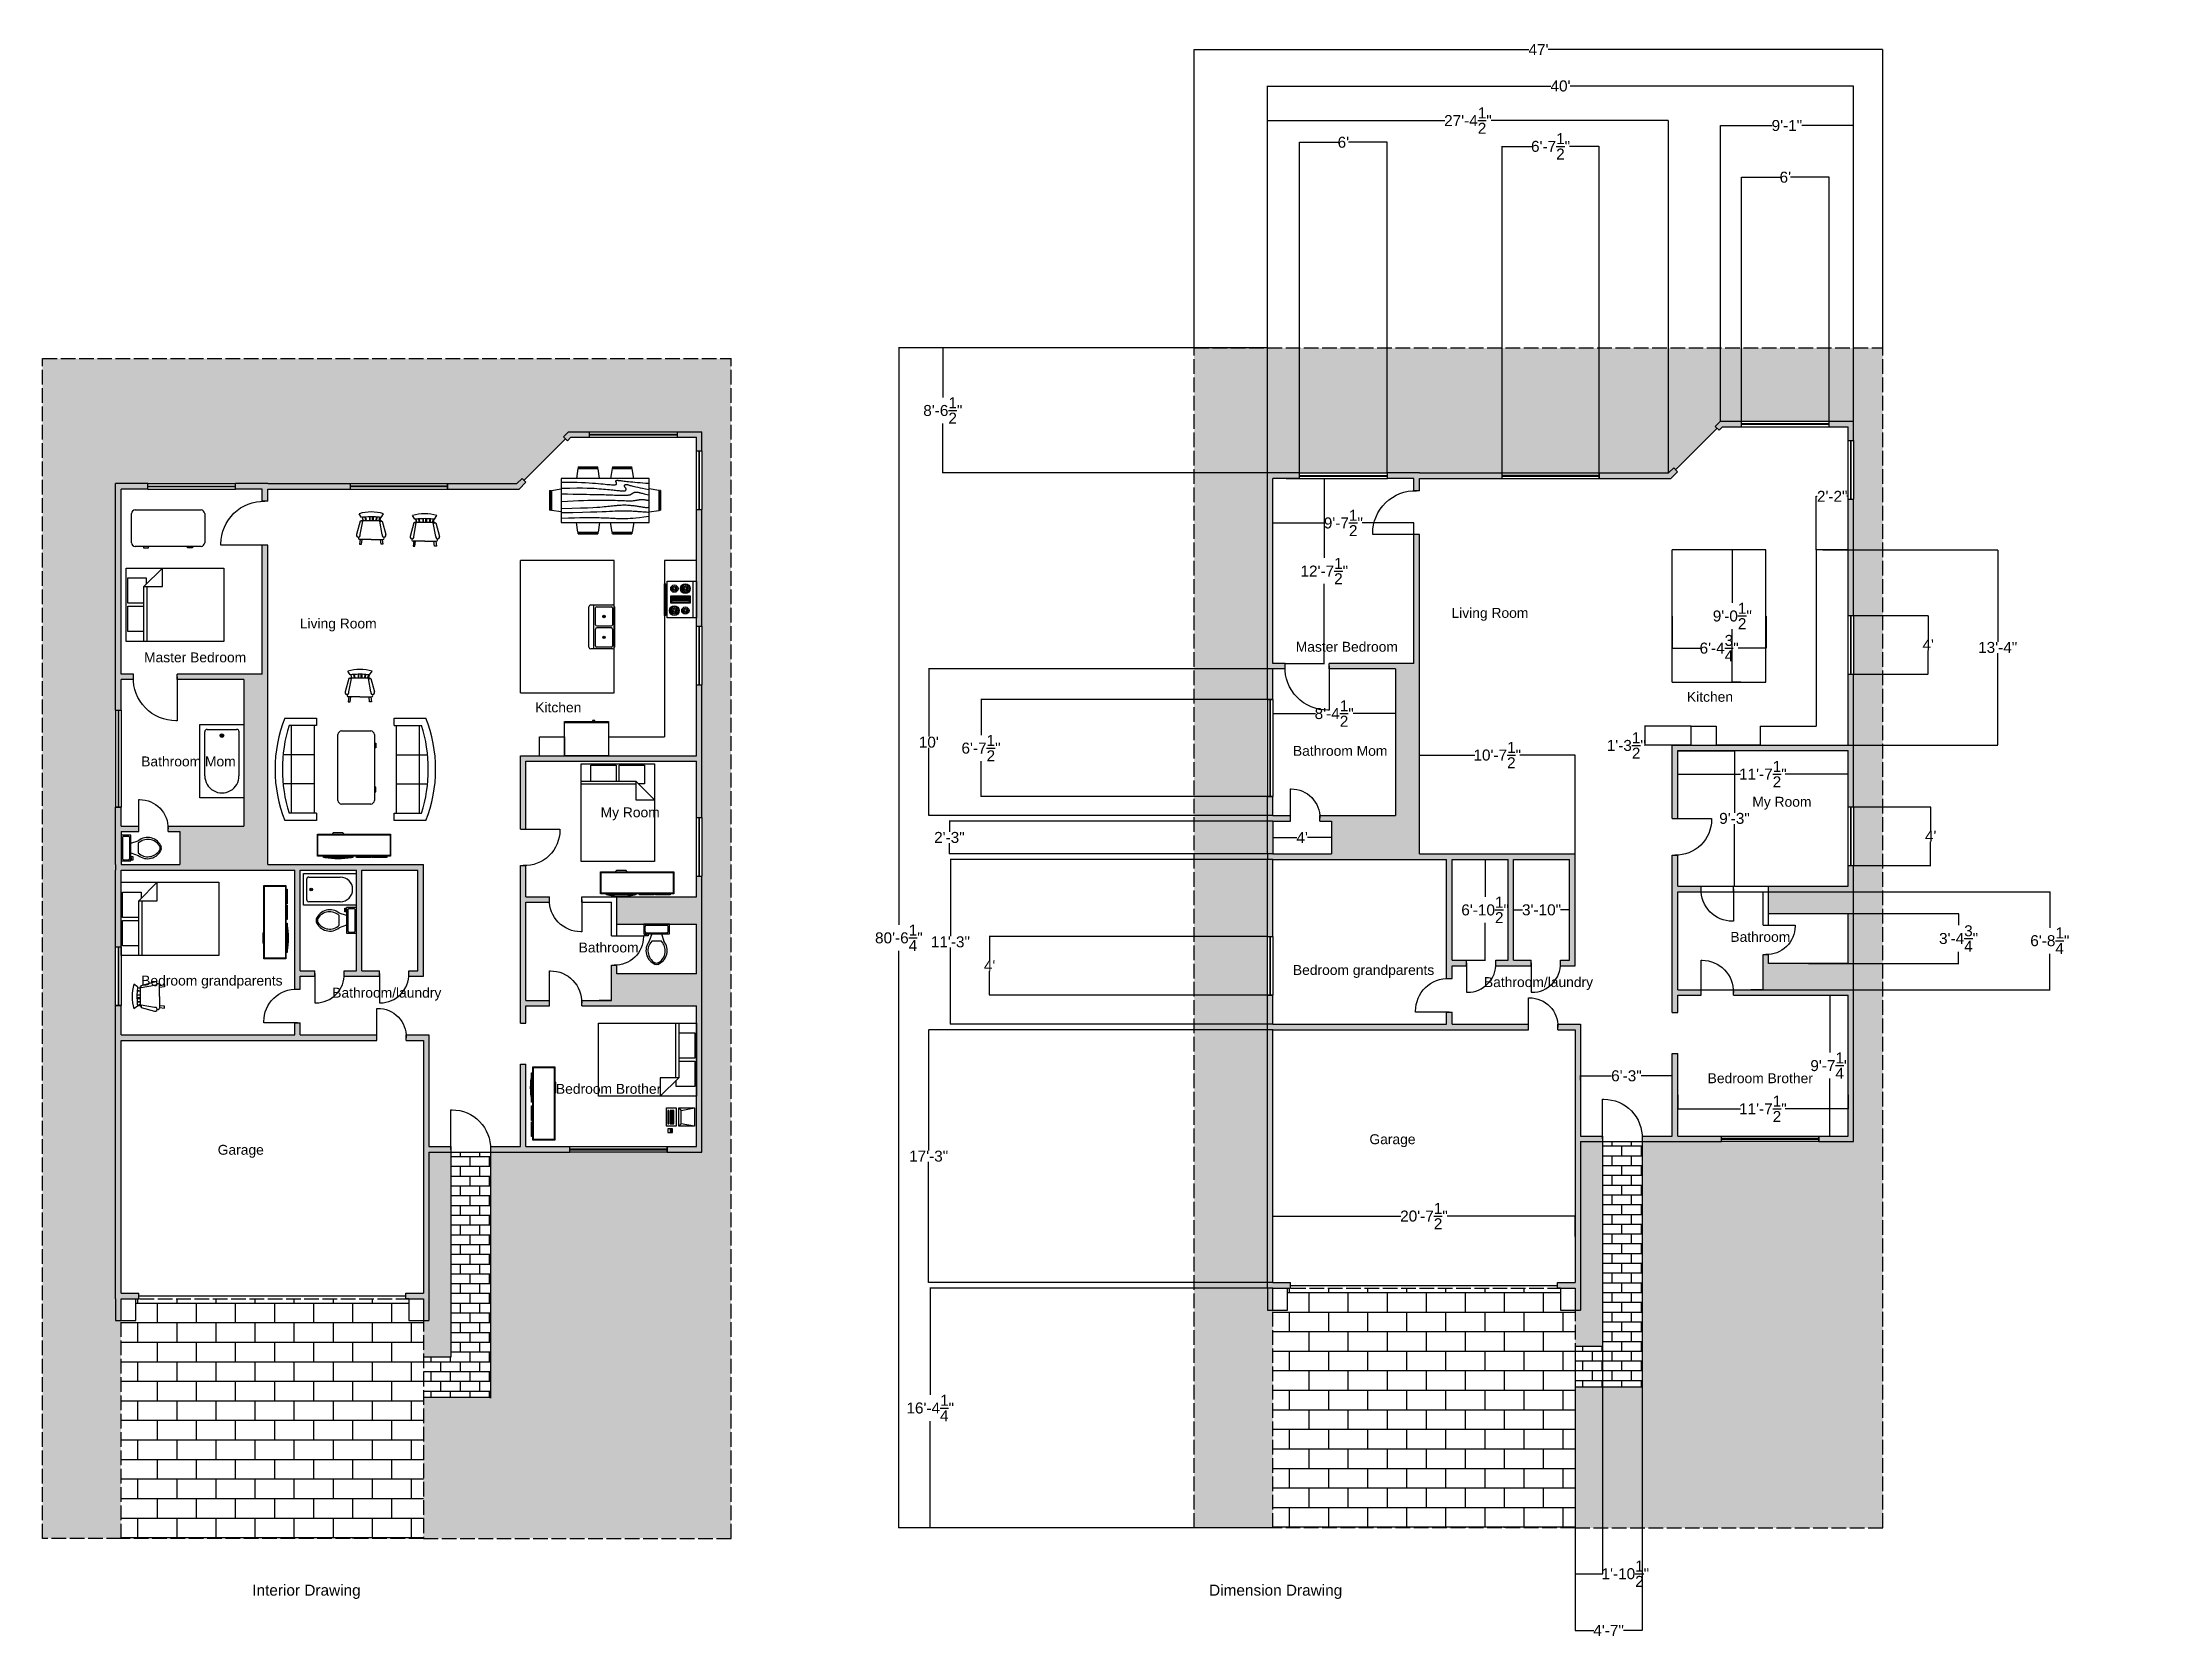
# Model space of a CAD drawing. Header units: inches. Extents: x -2924 to 1106, y -385 to 1215.
# Drawn here: x -629 to 1106, y -385 to 921 of the extents above; entities that cross this region are included whole.
import ezdxf

# ---------------------------------------------------------------- set-up
doc = ezdxf.new("R2010")
doc.units = ezdxf.units.IN
doc.header["$MEASUREMENT"] = 0
doc.header["$PDMODE"] = 2
doc.linetypes.add('ACAD_ISO02W100', pattern=[15, 12, -3])
doc.layers.get('0').update_dxf_attribs({"color": 255})
doc.layers.get('Defpoints').update_dxf_attribs({"color": 8})
doc.layers.add('2d interior', color=240, linetype='Continuous')
for name, color, linetype, plot in [('door', 4, 'Continuous', False), ('wall', 7, 'Continuous', False), ('window', 90, 'Continuous', False)]:
    doc.layers.add(name, color=color, linetype=linetype, plot=plot)
doc.styles.get("Standard").update_dxf_attribs({"font": 'arial.ttf'})
doc.dimstyles.get("Standard").update_dxf_attribs({"dimtxt": 9, "dimasz": 0.18, "dimexe": 0.18, "dimexo": 0.0625, "dimgap": 0.09, "dimtad": 0, "dimtih": 1, "dimtoh": 1, "dimzin": 0, "dimdsep": 46, "dimlunit": 4, "dimtxsty": 'Standard', "dimcen": 0.09, "dimadec": 0, "dimazin": 0, "dimtfac": 1, "dimtofl": 0, "dimtmove": 0, "dimatfit": 3, "dimfxl": 1, "dimtolj": 1, "dimtzin": 0, "dimarcsym": 0})

msp = doc.modelspace()

# ---------------------------------------------------------------- texts
at = {"layer": 'wall'}
for s, height, p in [('Living Room', 8.1, (524.677, 450.078)), ('Living Room', 8.1, (-418.414, 441.408)), ('Master Bedroom', 8.1, (-545.976, 413.664)), ('Master Bedroom', 8.1, (397.115, 422.334)), ('Kitchen', 8.1, (717.467, 381.35)), ('Kitchen', 8.1, (-225.623, 372.68)), ('Bathroom Mom', 8.1, (-548.28, 328.441)), ('Bathroom Mom', 8.1, (394.811, 337.111)), ('My Room', 8.1, (770.979, 295.4)), ('My Room', 8.1, (-172.112, 286.73)), ('Bathroom', 8.1, (753.014, 184.75)), ('Bathroom', 8.1, (-190.077, 176.08)), ('Bedroom grandparents', 8.1, (-548.292, 148.975)), ('Bedroom grandparents', 8.1, (394.799, 157.644)), ('Bathroom/laundry', 8.1, (551.24, 147.723)), ('Bathroom/laundry', 8.1, (-391.851, 139.053)), ('Bedroom Brother', 8.1, (734.417, 68.986)), ('Bedroom Brother', 8.1, (-208.674, 60.316)), ('Garage', 8.1, (-485.64, 10.395)), ('Garage', 8.1, (457.451, 19.065)), ('Interior Drawing', 9, (-457.348, -350.664)), ('Dimension Drawing', 9, (326.177, -350.664))]:
    msp.add_text(s, height=height, dxfattribs=at).set_placement(p)

# ---------------------------------------------------------------- blocks, each defined once
blk = doc.blocks.new('d door')
at = {"layer": 'door'}
blk.add_lwpolyline([(0, 0), (0, 32.4), (1, 32.4, -0.423288), (32.4, 0, -1.822157)], format="xyb", dxfattribs=at)
blk = doc.blocks.new('*U2')
at = {"layer": 'door'}
blk.add_lwpolyline([(0, 0), (0, 24), (0.7, 24, -0.423288), (24, 0, -1.822157)], format="xyb", dxfattribs=at)
blk = doc.blocks.new('*U3')
at = {"layer": 'door'}
blk.add_lwpolyline([(0, 0), (0, 27.6), (0.9, 27.6, -0.423288), (27.6, 0, -1.822157)], format="xyb", dxfattribs=at)
blk = doc.blocks.new('*U4')
at = {"layer": 'door'}
blk.add_lwpolyline([(0, 0), (0, 26.4), (0.8, 26.4, -0.423288), (26.4, 0, -1.822157)], format="xyb", dxfattribs=at)
blk = doc.blocks.new('*U5')
at = {"layer": 'door'}
blk.add_lwpolyline([(0, 0), (0, 30), (0.9, 30, -0.423288), (30, 0, -1.822157)], format="xyb", dxfattribs=at)
blk = doc.blocks.new('*U6')
at = {"layer": 'door'}
blk.add_lwpolyline([(0, 0), (0, 36), (1.1, 36, -0.423288), (36, 0, -1.822157)], format="xyb", dxfattribs=at)
blk = doc.blocks.new('Bed - Queen')
at = {"linetype": 'Continuous'}
for p, q in [((0, -80.00003), (0, 0)), ((0, 0), (59.99999, 0)), ((59.99999, 0), (59.99999, -80.00003)), ((0, -14.4), (44.8, -14.4)), ((44.8, -16.8), (0, -16.8)), ((7.99999, -1.2), (28.79998, -1.2)), ((7.99999, -14.4), (7.99999, -1.2)), ((28.79998, -1.2), (28.79998, -14.4)), ((31.19999, -1.2), (51.99999, -1.2)), ((31.19999, -14.4), (31.19999, -1.2)), ((59.99999, -29.6), (44.8, -14.4)), ((44.8, -14.4), (44.8, -29.6)), ((51.99999, -16.4), (46.79936, -16.4)), ((51.99999, -1.2), (51.99999, -16.4)), ((44.8, -29.6), (59.99999, -29.6)), ((59.99999, -80.00003), (0, -80.00003))]:
    blk.add_line(p, q, dxfattribs=at)
blk = doc.blocks.new('Sofa - Roundback 7 ft.')
at = {"linetype": 'Continuous'}
for p, q in [((-36.000027, -34), (-36.000027, -11.4696)), ((-35.999844, -13.3819), (35.9998, -13.3819)), ((-12.00002, -32.4421), (-12.00003, -6.5971)), ((11.99997, -32.4421), (11.99998, -6.5971)), ((35.99998, -34), (35.99998, -11.4696)), ((-36.000027, -32.4421), (35.99998, -32.4421))]:
    blk.add_line(p, q, dxfattribs=at)
for points in [[(-36.000027, -34), (-42.000027, -34), (-42.000027, -8)], [(41.99998, -8), (41.99998, -34), (35.99998, -34)]]:
    blk.add_lwpolyline(points, dxfattribs=at)
for centre, radius, start, end in [((0, -114.25), 114.25, 68.43141, 111.5686), ((-0.00001, -127.1968), 121.1968, 72.72033, 107.2797)]:
    blk.add_arc(centre, radius, start, end, dxfattribs=at)
blk = doc.blocks.new('Desk - 30 x 60 in.')
at = {"linetype": 'Continuous'}
for p, q in [((-26.999995, 0), (26.999995, 0)), ((-29.999995, -27), (-29.999995, -3)), ((29.999995, -3), (29.999995, -27)), ((26.999995, -30), (-26.999995, -30)), ((-20.000005, -30), (-20.000005, -31)), ((-20.000005, -31), (-16.000005, -31)), ((-16.000005, -31), (-16.000005, -30)), ((15.999995, -31), (15.999995, -30)), ((19.999995, -31), (15.999995, -31)), ((19.999995, -30), (19.999995, -31))]:
    blk.add_line(p, q, dxfattribs=at)
for centre, start, end in [((-26.499995, -3.5), 98.1301, 171.8699), ((26.499995, -3.5), 8.130102, 81.8699), ((-26.499995, -26.5), 188.1301, 261.8699), ((26.499995, -26.5), 278.1301, 351.8699)]:
    blk.add_arc(centre, 3.535534, start, end, dxfattribs=at)
blk = doc.blocks.new('Dining Set - 36 x 72 in.')
at = {"linetype": 'Continuous'}
for p, q in [((36, 18), (-36, 18)), ((-36, 18), (-36, -18)), ((-22.2343, 26.00059), (-23.4847, 17.99762)), ((-22.2304, 26), (-5.7608, 26)), ((-22, 27.5), (-22.1562, 26.50042)), ((-5.8416, 26.5), (-22.1534, 26.5)), ((-22, 27.5), (-6, 27.5)), ((-5.8437, 26.49966), (-6, 27.5)), ((-4.5152, 17.99762), (-5.7655, 25.99926)), ((5.7657, 26.00059), (4.5153, 17.99762)), ((5.7696, 26), (22.2392, 26)), ((6, 27.5), (5.8438, 26.50042)), ((22.1584, 26.5), (5.8466, 26.5)), ((6, 27.5), (22, 27.5)), ((22.1563, 26.49966), (22, 27.5)), ((23.4848, 17.99762), (22.2345, 25.99926)), ((36, -18), (36, 18)), ((-45.5, 8), (-44.5004, 8.15617)), ((-45.5, 8), (-45.5, -8)), ((-44.5, -8.15843), (-44.5, 8.15338)), ((-44.0006, 8.23428), (-35.9976, 9.48474)), ((-44, 8.23041), (-44, -8.23915)), ((44.0006, 8.23428), (35.9976, 9.48474)), ((44, 8.23041), (44, -8.23915)), ((44.5, -8.15843), (44.5, 8.15338)), ((45.5, 8), (44.5005, 8.15617)), ((45.5, 8), (45.5, -8)), ((-44.4997, -8.15631), (-45.5, -8)), ((-35.9976, -9.48476), (-43.9993, -8.2345)), ((35.9976, -9.48476), (43.9993, -8.2345)), ((44.4997, -8.15631), (45.5, -8)), ((-36, -18), (36, -18)), ((-22.2343, -26.0006), (-23.4847, -17.99762)), ((-22.2304, -26), (-5.7608, -26)), ((-22, -27.5), (-22.1562, -26.50044)), ((-5.8416, -26.5), (-22.1534, -26.5)), ((-22, -27.5), (-6, -27.5)), ((-5.8437, -26.49967), (-6, -27.5)), ((-4.5152, -17.99762), (-5.7655, -25.99928)), ((5.7657, -26.0006), (4.5153, -17.99762)), ((5.7696, -26), (22.2392, -26)), ((6, -27.5), (5.8438, -26.50044)), ((22.1584, -26.5), (5.8466, -26.5)), ((6, -27.5), (22, -27.5)), ((22.1563, -26.49967), (22, -27.5)), ((23.4848, -17.99762), (22.2345, -25.99928))]:
    blk.add_line(p, q, dxfattribs=at)
for points in [[(-36, 15), (-31.1772, 14.97754), (-26.8079, 14.91406), (-22.8538, 14.81543), (-19.276, 14.6875), (-16.0362, 14.53613), (-13.0957, 14.36718), (-10.4159, 14.18652), (-7.9583, 14), (-5.6904, 13.81315), (-3.6035, 13.63021), (-1.6954, 13.45508), (0.0365, 13.29166), (1.5945, 13.14388), (2.9811, 13.01562), (4.1988, 12.9108), (5.25, 12.83333), (6.1393, 12.78613), (6.8802, 12.76823), (7.4883, 12.77767), (7.9792, 12.8125), (8.3685, 12.87077), (8.6719, 12.95052), (8.9049, 13.0498), (9.0833, 13.16666), (9.2205, 13.29899), (9.3216, 13.44401), (9.3895, 13.59879), (9.4271, 13.76041), (9.4373, 13.92594), (9.4232, 14.09245), (9.3875, 14.257), (9.3333, 14.41666), (9.2638, 14.56917), (9.1836, 14.71484), (9.0975, 14.85465), (9.0104, 14.98958), (8.9272, 15.1206), (8.8529, 15.2487), (8.7922, 15.37483), (8.75, 15.5), (8.7305, 15.62467), (8.7344, 15.74739), (8.7617, 15.86621), (8.8125, 15.97916), (8.8867, 16.08431), (8.9844, 16.17968), (9.1055, 16.26334), (9.25, 16.33333), (9.4189, 16.38802), (9.6172, 16.42708), (9.8506, 16.45052), (10.125, 16.45833), (10.4463, 16.45052), (10.8203, 16.42708), (11.2529, 16.38802), (11.75, 16.33333), (12.3184, 16.26318), (12.9694, 16.17838), (13.7151, 16.07991), (14.5677, 15.96875), (15.5395, 15.84586), (16.6426, 15.71224), (17.8893, 15.56884), (19.2917, 15.41666), (20.859, 15.25667), (22.5879, 15.08984), (24.4721, 14.91715), (26.5052, 14.73958), (28.6809, 14.5581), (30.9929, 14.3737), (33.4347, 14.18733), (36, 14)], [(-36, 10), (-28.9766, 10.14274), (-23.1725, 10.20442), (-18.4241, 10.19775), (-14.5677, 10.13541), (-11.4399, 10.03011), (-8.877, 9.89453), (-6.7154, 9.74137), (-4.7917, 9.58333), (-2.9698, 9.43082), (-1.2246, 9.28515), (0.4415, 9.14534), (2.026, 9.01041), (3.5266, 8.87939), (4.9408, 8.7513), (6.266, 8.62516), (7.5, 8.5), (8.6411, 8.37549), (9.6914, 8.2539), (10.6538, 8.13818), (11.5312, 8.03125), (12.3267, 7.93603), (13.043, 7.85547), (13.6831, 7.79248), (14.25, 7.75), (14.7471, 7.7303), (15.1797, 7.73307), (15.5537, 7.75732), (15.875, 7.80208), (16.1494, 7.86637), (16.3828, 7.94922), (16.5811, 8.04964), (16.75, 8.16666), (16.8944, 8.29915), (17.0143, 8.44531), (17.1089, 8.60319), (17.1771, 8.77083), (17.218, 8.94629), (17.2305, 9.1276), (17.2137, 9.31282), (17.1667, 9.5), (17.0895, 9.6875), (16.987, 9.875), (16.8649, 10.0625), (16.7292, 10.25), (16.5856, 10.4375), (16.4401, 10.625), (16.2985, 10.8125), (16.1667, 11), (16.05, 11.18733), (15.9518, 11.3737), (15.8752, 11.5581), (15.8229, 11.73958), (15.798, 11.91715), (15.8034, 12.08984), (15.842, 12.25667), (15.9167, 12.41666), (16.0295, 12.56836), (16.1784, 12.70833), (16.3605, 12.83268), (16.5729, 12.9375), (16.8127, 13.01888), (17.0768, 13.07291), (17.3625, 13.0957), (17.6667, 13.08333), (17.9894, 13.03312), (18.3418, 12.94726), (18.7382, 12.82918), (19.1927, 12.68229), (19.7195, 12.51001), (20.3327, 12.31575), (21.0465, 12.10294), (21.875, 11.875), (22.8357, 11.63354), (23.959, 11.37304), (25.2786, 11.08618), (26.8282, 10.76562), (28.6414, 10.40405), (30.752, 9.99414), (33.1936, 9.52856), (36, 9)], [(-36, 5.5), (-30.7157, 5.3348), (-26.069, 5.20963), (-21.9946, 5.11767), (-18.4271, 5.05208), (-15.3009, 5.00602), (-12.5508, 4.97265), (-10.1112, 4.94515), (-7.9167, 4.91666), (-5.909, 4.88167), (-4.0586, 4.83984), (-2.3429, 4.79215), (-0.7396, 4.73958), (0.7739, 4.6831), (2.22, 4.6237), (3.6213, 4.56233), (5, 4.5), (6.373, 4.43782), (7.7344, 4.3776), (9.0723, 4.32129), (10.375, 4.27083), (11.6309, 4.22819), (12.8281, 4.19531), (13.9551, 4.17415), (15, 4.16666), (15.954, 4.17448), (16.819, 4.19791), (17.6001, 4.23698), (18.3021, 4.29166), (18.9299, 4.36198), (19.4883, 4.44791), (19.9823, 4.54948), (20.4167, 4.66666), (20.7969, 4.79899), (21.1302, 4.94401), (21.4245, 5.09879), (21.6875, 5.26041), (21.9271, 5.42594), (22.1511, 5.59245), (22.3672, 5.757), (22.5834, 5.91666), (22.8065, 6.06868), (23.0404, 6.21093), (23.2879, 6.34147), (23.5521, 6.45833), (23.8358, 6.55957), (24.142, 6.64323), (24.4735, 6.70735), (24.8334, 6.75), (25.2235, 6.76969), (25.642, 6.76692), (26.0858, 6.74267), (26.5521, 6.69791), (27.0379, 6.63362), (27.5404, 6.55078), (28.0565, 6.45036), (28.5834, 6.33333), (29.1242, 6.19987), (29.7071, 6.04687), (30.3661, 5.87044), (31.1354, 5.66666), (32.0493, 5.43164), (33.142, 5.16146), (34.4475, 4.85221), (36, 4.5)], [(-36, -1), (-30.7915, -0.6591), (-26.0195, -0.38216), (-21.6519, -0.16284), (-17.6563, 0.00521), (-14.0005, 0.12833), (-10.6523, 0.21289), (-7.5796, 0.26522), (-4.75, 0.29166), (-2.134, 0.29793), (0.2878, 0.28711), (2.5317, 0.26163), (4.6146, 0.22396), (6.5529, 0.17651), (8.3633, 0.12174), (10.0623, 0.06209), (11.6667, 0), (13.1899, -0.06201), (14.6341, -0.1211), (15.9982, -0.17432), (17.2813, -0.21875), (18.4823, -0.25147), (19.6003, -0.26953), (20.6343, -0.27002), (21.5834, -0.25), (22.4481, -0.20768), (23.2357, -0.14584), (23.9549, -0.06836), (24.6146, 0.02083), (25.2235, 0.11784), (25.7904, 0.21875), (26.3241, 0.31966), (26.8334, 0.41666), (27.3265, 0.50618), (27.8099, 0.58593), (28.2894, 0.65397), (28.7709, 0.70833), (29.2601, 0.74707), (29.763, 0.76823), (30.2855, 0.76985), (30.8334, 0.75), (31.4088, 0.70784), (31.9994, 0.64713), (32.589, 0.57275), (33.1615, 0.48958), (33.7008, 0.4025), (34.1908, 0.3164), (34.6153, 0.23616), (34.9584, 0.16666), (35.2099, 0.11165), (35.3848, 0.07031), (35.504, 0.04069), (35.5886, 0.02083), (35.6594, 0.00879), (35.7377, 0.0026), (35.8442, 0.00032), (36, 0)], [(-36, -6.5), (-27.1843, -6.31267), (-20.084, -6.1263), (-14.469, -5.9419), (-10.1094, -5.76042), (-6.7752, -5.58285), (-4.2363, -5.41016), (-2.2629, -5.24333), (-0.625, -5.08334), (0.8708, -4.93099), (2.2715, -4.78646), (3.5872, -4.64974), (4.8281, -4.52084), (6.0046, -4.39974), (7.127, -4.28646), (8.2053, -4.18099), (9.25, -4.08334), (10.2705, -3.99382), (11.2734, -3.91407), (12.2647, -3.84603), (13.25, -3.79167), (14.2354, -3.75293), (15.2266, -3.73177), (16.2295, -3.73015), (17.25, -3.75), (18.2912, -3.79248), (19.3451, -3.85547), (20.4009, -3.93604), (21.4479, -4.03125), (22.4754, -4.13819), (23.4727, -4.25391), (24.4289, -4.37549), (25.3334, -4.5), (26.1785, -4.62492), (26.9694, -4.74935), (27.7145, -4.87281), (28.4219, -4.99479), (29.1, -5.11483), (29.7572, -5.23242), (30.4016, -5.34709), (31.0417, -5.45834), (31.6837, -5.56437), (32.3262, -5.65821), (32.9658, -5.73153), (33.599, -5.77604), (34.2224, -5.78345), (34.8327, -5.74545), (35.4264, -5.65373), (36, -5.5)], [(-36, -10), (-26.4022, -9.81299), (-18.4675, -9.62891), (-11.9839, -9.45069), (-6.7396, -9.28125), (-2.5226, -9.12354), (0.8789, -8.98047), (3.6769, -8.85498), (6.0833, -8.75), (8.2767, -8.66765), (10.3021, -8.60677), (12.1712, -8.56543), (13.8958, -8.54167), (15.4876, -8.53353), (16.9583, -8.53907), (18.3197, -8.55632), (19.5834, -8.58334), (20.7616, -8.61841), (21.8685, -8.66081), (22.9188, -8.71004), (23.9271, -8.76563), (24.9081, -8.82707), (25.8763, -8.89388), (26.8465, -8.96558), (27.8334, -9.04167), (28.8474, -9.12118), (29.8828, -9.20117), (30.93, -9.27824), (31.9792, -9.34896), (33.0205, -9.40991), (34.0443, -9.45768), (35.0407, -9.48885), (36, -9.5)], [(-36, -14.5), (-30.0881, -14.33513), (-25.0332, -14.21224), (-20.7312, -14.12647), (-17.0781, -14.07292), (-13.97, -14.04671), (-11.3027, -14.04297), (-8.9724, -14.05681), (-6.875, -14.08334), (-4.9224, -14.11833), (-3.0905, -14.16016), (-1.3709, -14.20785), (0.2448, -14.26042), (1.7647, -14.3169), (3.1973, -14.3763), (4.5507, -14.43767), (5.8333, -14.5), (7.0554, -14.5621), (8.235, -14.62175), (9.3922, -14.67652), (10.5469, -14.72396), (11.7192, -14.76164), (12.929, -14.78711), (14.1965, -14.79794), (15.5417, -14.79167), (16.9933, -14.76424), (18.6152, -14.70508), (20.4804, -14.60197), (22.6615, -14.44271), (25.2312, -14.21509), (28.2624, -13.9069), (31.8277, -13.50594), (36, -13)]]:
    blk.add_lwpolyline(points, dxfattribs=at)
blk = doc.blocks.new('Computer Terminal')
at = {"linetype": 'Continuous'}
for p, q in [((-10, 11.5), (5, 11.5)), ((-8, 0.5), (-10, 11.5)), ((-10, -1.5), (-10, 11.5)), ((-10, -1.5), (-8, 0.5)), ((3, 0.5), (-8, 0.5)), ((5, 11.5), (3, 0.5)), ((3, 0.5), (5, -1.5)), ((5, 11.5), (5, -1.5)), ((5, -1.5), (-10, -1.5)), ((-10, -11.5), (-10, -3.5)), ((-10, -3.5), (5, -3.5)), ((5, -11.5), (-10, -11.5)), ((-8, -5.5), (-8, -8.5)), ((3, -5.5), (-8, -5.5)), ((3, -6.5), (-8, -6.5)), ((-8, -7.5), (3, -7.5)), ((-8, -8.5), (3, -8.5)), ((-8, -9.5), (-8, -10.5)), ((3, -9.5), (-8, -9.5)), ((-8, -10.5), (3, -10.5)), ((3, -8.5), (3, -5.5)), ((3, -10.5), (3, -9.5)), ((5, -3.5), (5, -11.5)), ((10, -6.5), (7, -6.5)), ((7, -6.5), (7, -10.5)), ((7, -10.5), (10, -10.5)), ((9.5, -7.5), (7.5, -7.5)), ((7.5, -7.5), (7.5, -8.5)), ((7.5, -8.5), (9.5, -8.5)), ((8.5, -7.5), (8.5, -8.5)), ((9.5, -8.5), (9.5, -7.5)), ((10, -10.5), (10, -6.5))]:
    blk.add_line(p, q, dxfattribs=at)
blk = doc.blocks.new('Entertainment Center')
at = {"linetype": 'Continuous'}
for p, q in [((-4, 0), (-5, -1)), ((4, 0), (-4, 0)), ((5, -1), (4, 0)), ((-17, -19), (-17, -1)), ((-17, -1), (43, -1)), ((-16.5, -18.5), (-16.5, -1.5)), ((-16.5, -1.5), (42.5, -1.5)), ((42.5, -1.5), (42.5, -18.5)), ((43, -1), (43, -19)), ((43, -19), (-17, -19)), ((42.5, -18.5), (-16.5, -18.5)), ((-12, -20), (-12, -19)), ((12, -20), (-12, -20)), ((12, -19), (12, -20)), ((15, -20), (15, -19)), ((27, -20), (15, -20)), ((27, -19), (27, -20)), ((28, -20), (28, -19)), ((40, -20), (28, -20)), ((40, -19), (40, -20))]:
    blk.add_line(p, q, dxfattribs=at)
blk.add_arc((0, 40), 61, 259.6111, 280.3889, dxfattribs=at)
blk = doc.blocks.new('Toilet - top')
for p, q in [((-10, -8.5), (-8, -8.5)), ((-10, -9.5), (-10, -8.5)), ((-7, -9.5), (-10, -9.5)), ((-8, -8.5), (-8, -8)), ((-7, -8), (-7, -9.5)), ((-4, -8), (-6, -14)), ((4, -14), (-4, -14)), ((4, -8), (6, -14)), ((9.5, -6), (9.5, -2))]:
    blk.add_line(p, q)
blk.add_lwpolyline([(10.5, -8), (10.5, 0), (-10.5, 0), (-10.5, -8)], close=True)
for points in [[(-9.5, -2), (-9.5, -6)], [(8.5, -1), (-8.5, -1)], [(-8.5, -7), (8.5, -7)]]:
    blk.add_lwpolyline(points)
for centre, radius, start, end in [((-8.6, -1.9), 0.884, 81.8699, 188.1301), ((-8.6, -6.1), 0.884, 171.8699, 278.1301), ((3.5, -21.6), 12.2, 141.4691, 247.9714), ((4.2, -21.8), 11.3, 136.3677, 238.9468), ((-3.5, -21.6), 12.2, 292.0284, 38.5307), ((-4.2, -21.8), 11.3, 301.053, 43.6321), ((8.6, -1.9), 0.884, 351.8699, 98.1301), ((8.6, -6.1), 0.884, 261.8699, 8.1301), ((0, -27.9), 4, 245.7318, 294.2682), ((0, -29), 4, 254.8605, 285.1395)]:
    blk.add_arc(centre, radius, start, end)
blk = doc.blocks.new('Chair - Rocking')
at = {"linetype": 'Continuous'}
for p, q in [((-9, -7.5), (-12, -18.49999)), ((-8, -4.5), (-10, -1.5)), ((-7, -7.5), (-9, -7.5)), ((-9, -18.49999), (-7, -7.5)), ((-8.23428, -6.99939), (-8.3093, -7.47958)), ((-8.23041, -7), (8.23915, -7)), ((-7.5, -4.5), (-7, -7)), ((-6.5, -7), (-7.02225, -4.43)), ((-4.5, -7), (-4.96674, -4.19951)), ((-4, -7), (-4.40532, -4.16272)), ((-1.5, -4.05012), (-1.5, -7)), ((-1, -7), (-1, -4.05012)), ((1, -7), (1, -4.04655)), ((1.5, -4.05012), (1.5, -7)), ((4, -7), (4.40187, -4.18694)), ((4.5, -7), (4.96761, -4.19437)), ((6.5, -7), (7, -4.4057)), ((7.5, -4.5), (7, -7)), ((7, -7.5), (9, -7.5)), ((9, -18.49999), (7, -7.5)), ((8, -4.5), (10, -1.5)), ((8.31071, -7.48854), (8.23449, -7.00073)), ((9, -7.5), (12, -18.49999)), ((-10.36644, -20.64523), (-10.5, -21.49999)), ((-9, -22.49999), (-9.5, -26.49999)), ((0, -22.49999), (-9.5, -22.49999)), ((-9.5, -26.49999), (-8, -26.49999)), ((-8, -26.49999), (-7.5, -22.49999)), ((0, -22.49999), (9.5, -22.49999)), ((8, -26.49999), (7.5, -22.49999)), ((9.5, -26.49999), (8, -26.49999)), ((9, -22.49999), (9.5, -26.49999)), ((10.5, -21.49999), (10.3575, -20.58798))]:
    blk.add_line(p, q, dxfattribs=at)
for centre, radius, start, end in [((0, -34.08333), 34.08333, 72.93847, 107.0615), ((0, -68.25004), 64.25, 93.92211, 97.15267), ((0, -68.25004), 64.25, 82.84733, 93.92211), ((-10.5, -18.99999), 1.58114, 161.5651, 18.43495), ((-9.5, -21.49999), 1, 180, 270), ((10.5, -18.99999), 1.58114, 161.5651, 18.43495), ((9.5, -21.49999), 1, 270, 0)]:
    blk.add_arc(centre, radius, start, end, dxfattribs=at)
blk = doc.blocks.new('Range-Oven - 30 in top')
for p, q in [((0, -3), (30, -3)), ((12, -6), (18, -6)), ((13, -20), (13, -6)), ((14, -6), (14, -20)), ((15, -20), (15, -6)), ((16, -6), (16, -20)), ((17, -20), (17, -6)), ((6, -24), (6, -25)), ((8, -25), (8, -24)), ((18, -20), (12, -20)), ((22, -25), (22, -24)), ((24, -24), (24, -25))]:
    blk.add_line(p, q)
for points in [[(0, -24), (0, 0), (30, 0), (30, -24)], [(12, -21), (12, -5), (18, -5), (18, -21)], [(2, -26), (2, -25), (28, -25), (28, -26)]]:
    blk.add_lwpolyline(points, close=True)
for centre, radius in [((6, -9), 4), ((6, -9), 3), ((6, -18), 3), ((6, -9), 2), ((6, -18), 2), ((6, -9), 1), ((6, -18), 1), ((24, -18), 4), ((24, -9), 3), ((24, -18), 3), ((24, -9), 2), ((24, -18), 2), ((24, -9), 1), ((24, -18), 1)]:
    blk.add_circle(centre, radius)
blk = doc.blocks.new('Sink-double - 36 in top')
for p, q in [((-18, -4), (18, -4)), ((-0.75, -18.5), (-0.75, -6.5)), ((0.75, -6.5), (0.75, -18.5))]:
    blk.add_line(p, q)
for points in [[(-16.5, 0), (16.5, 0)], [(-18, -19.5), (-18, -1.5)], [(-16.5, -18.5), (-16.5, -6.5)], [(-15.5, -5.5), (-1.75, -5.5)], [(1.75, -5.5), (15.5, -5.5)], [(16.5, -6.5), (16.5, -18.5)], [(18, -1.5), (18, -19.5)], [(16.5, -21), (-16.5, -21)], [(-1.75, -19.5), (-15.5, -19.5)], [(15.5, -19.5), (1.75, -19.5)]]:
    blk.add_lwpolyline(points)
for centre, radius in [((-8.5, -12.5), 1), ((-8.5, -12.5), 0.5), ((8.5, -12.5), 1), ((8.5, -12.5), 0.5)]:
    blk.add_circle(centre, radius)
for centre, radius, start, end in [((-16.5, -1.5), 1.5, 90, 180), ((16.5, -1.5), 1.5, 0, 90), ((-15.5, -6.5), 1, 90, 180), ((-1.75, -6.5), 1, 0, 90), ((1.75, -6.5), 1, 90, 180), ((15.5, -6.5), 1, 0, 90), ((-16.5, -19.5), 1.5, 180, 270), ((-15.5, -18.5), 1, 180, 270), ((-1.75, -18.5), 1, 270, 0), ((1.75, -18.5), 1, 180, 270), ((15.5, -18.5), 1, 270, 0), ((16.5, -19.5), 1.5, 270, 0)]:
    blk.add_arc(centre, radius, start, end)
blk = doc.blocks.new('Refrigerator-2 door - 36 in top')
for p, q in [((0, -26.999999), (36, -26.999999)), ((11, -27.999999), (11, -28.999999)), ((11, -28.999999), (13, -28.999999)), ((12, -26.999999), (12, -28.999999)), ((13, -28.999999), (13, -27.999999))]:
    blk.add_line(p, q)
blk.add_lwpolyline([(0, -27.999999), (0, 0), (36, 0), (36, -27.999999)], close=True)
blk = doc.blocks.new('Bath Tub - 26 x 60 in.')
for p, q in [((9, -17), (9, -19)), ((8, -18), (10, -18))]:
    blk.add_line(p, q)
blk.add_lwpolyline([(0, -36), (0, 0), (60, 0), (60, -36)], close=True)
for points in [[(4, -30), (4, -6)], [(6, -4), (42, -4)], [(42, -32), (6, -32)]]:
    blk.add_lwpolyline(points)
for radius in [1.5, 1]:
    blk.add_circle((9, -18), radius)
for centre, radius, start, end in [((5.75, -5.75), 1.77, 81.8699, 188.1301), ((42, -18), 14, 270, 90), ((5.75, -30.25), 1.77, 171.8699, 278.1301)]:
    blk.add_arc(centre, radius, start, end)
blk = doc.blocks.new('*D20')
at = {"layer": 'Defpoints', "color": 0, "transparency": 16777216}
for p in [(313.9, 671.1), (72.1, -295.1), (313.9, -295.1)]:
    blk.add_point(p, dxfattribs=at)
at = {"layer": 'wall', "color": 0, "lineweight": -2, "transparency": 16777216}
for p, q in [((313.8, 671.1), (71.9, 671.1)), ((72.1, 670.9), (72.1, 198.7)), ((72.1, -295), (72.1, 177.3)), ((313.8, -295.1), (71.9, -295.1))]:
    blk.add_line(p, q, dxfattribs=at)
at = {"layer": 'wall', "color": 0, "transparency": 16777216}
for points in [[(72, 670.9), (72.1, 670.9), (72.1, 671.1)], [(72, -295), (72.1, -295), (72.1, -295.1)]]:
    blk.add_solid(points, dxfattribs=at)
at = {"layer": 'wall', "color": 0, "transparency": 16777216, "insert": (72.1, 188), "char_height": 9, "attachment_point": 5}
blk.add_mtext('\\A1;80\'-6{\\H1x;\\S1/4;}"', dxfattribs=at)
blk = doc.blocks.new('*D21')
at = {"layer": 'Defpoints', "color": 0, "transparency": 16777216}
for p in [(378.4, -98.8), (97.8, -295.1), (378.4, -295.1)]:
    blk.add_point(p, dxfattribs=at)
at = {"layer": 'wall', "color": 0, "lineweight": -2, "transparency": 16777216}
for p, q in [((378.3, -98.8), (97.6, -98.8)), ((97.8, -99), (97.8, -186.3)), ((97.8, -295), (97.8, -207.7)), ((378.3, -295.1), (97.6, -295.1))]:
    blk.add_line(p, q, dxfattribs=at)
at = {"layer": 'wall', "color": 0, "transparency": 16777216}
for points in [[(97.7, -99), (97.8, -99), (97.8, -98.8)], [(97.7, -295), (97.8, -295), (97.8, -295.1)]]:
    blk.add_solid(points, dxfattribs=at)
at = {"layer": 'wall', "color": 0, "transparency": 16777216, "insert": (97.8, -197), "char_height": 9, "attachment_point": 5}
blk.add_mtext('\\A1;16\'-4{\\H1x;\\S1/4;}"', dxfattribs=at)
blk = doc.blocks.new('*D22')
at = {"layer": 'Defpoints', "color": 0, "transparency": 16777216}
for p in [(378.4, 112.7), (96.5, -94.3), (378.4, -94.3)]:
    blk.add_point(p, dxfattribs=at)
at = {"layer": 'wall', "color": 0, "lineweight": -2, "transparency": 16777216}
for p, q in [((378.3, 112.7), (96.4, 112.7)), ((96.5, 112.5), (96.5, 13.9)), ((96.5, -94.1), (96.5, 4.5)), ((378.3, -94.3), (96.4, -94.3))]:
    blk.add_line(p, q, dxfattribs=at)
at = {"layer": 'wall', "color": 0, "transparency": 16777216}
for points in [[(96.5, 112.5), (96.6, 112.5), (96.5, 112.7)], [(96.5, -94.1), (96.6, -94.1), (96.5, -94.3)]]:
    blk.add_solid(points, dxfattribs=at)
at = {"layer": 'wall', "color": 0, "transparency": 16777216, "insert": (96.5, 9.2), "char_height": 9, "attachment_point": 5}
blk.add_mtext('\\A1;17\'-3"', dxfattribs=at)
blk = doc.blocks.new('*D23')
at = {"layer": 'Defpoints', "color": 0, "transparency": 16777216}
for p in [(378.4, 252.2), (114.3, 117.2), (378.4, 117.2)]:
    blk.add_point(p, dxfattribs=at)
at = {"layer": 'wall', "color": 0, "lineweight": -2, "transparency": 16777216}
for p, q in [((378.3, 252.2), (114.1, 252.2)), ((114.3, 252), (114.3, 189.4)), ((114.3, 117.4), (114.3, 180)), ((378.3, 117.2), (114.1, 117.2))]:
    blk.add_line(p, q, dxfattribs=at)
at = {"layer": 'wall', "color": 0, "transparency": 16777216}
for points in [[(114.3, 252), (114.3, 252), (114.3, 252.2)], [(114.3, 117.4), (114.3, 117.4), (114.3, 117.2)]]:
    blk.add_solid(points, dxfattribs=at)
at = {"layer": 'wall', "color": 0, "transparency": 16777216, "insert": (114.3, 184.7), "char_height": 9, "attachment_point": 5}
blk.add_mtext('\\A1;11\'-3"', dxfattribs=at)
blk = doc.blocks.new('*D24')
at = {"layer": 'Defpoints', "color": 0, "transparency": 16777216}
for p in [(373.9, 189.2), (146.4, 141.2), (375.9, 141.2)]:
    blk.add_point(p, dxfattribs=at)
at = {"layer": 'wall', "color": 0, "lineweight": -2, "transparency": 16777216}
for p, q in [((373.8, 189.2), (146.2, 189.2)), ((146.4, 189), (146.4, 169.8)), ((146.4, 141.4), (146.4, 160.6)), ((375.8, 141.2), (146.2, 141.2))]:
    blk.add_line(p, q, dxfattribs=at)
at = {"layer": 'wall', "color": 0, "transparency": 16777216}
for points in [[(146.4, 189), (146.4, 189), (146.4, 189.2)], [(146.4, 141.4), (146.4, 141.4), (146.4, 141.2)]]:
    blk.add_solid(points, dxfattribs=at)
at = {"layer": 'wall', "color": 0, "transparency": 16777216, "insert": (146.4, 165.2), "char_height": 9, "attachment_point": 5}
blk.add_mtext("\\A1;4'", dxfattribs=at)
blk = doc.blocks.new('*D25')
at = {"layer": 'Defpoints', "color": 0, "transparency": 16777216}
for p in [(378.4, 270.2), (426.4, 270.2), (426.4, 270.2)]:
    blk.add_point(p, dxfattribs=at)
at = {"layer": 'wall', "color": 0, "lineweight": -2, "transparency": 16777216}
for p, q in [((378.4, 270.1), (378.4, 270)), ((378.5, 270.2), (398, 270.2)), ((426.2, 270.2), (406.8, 270.2)), ((426.4, 270.3), (426.4, 270.4))]:
    blk.add_line(p, q, dxfattribs=at)
at = {"layer": 'wall', "color": 0, "transparency": 16777216}
for points in [[(378.5, 270.2), (378.5, 270.2), (378.4, 270.2)], [(426.2, 270.2), (426.2, 270.2), (426.4, 270.2)]]:
    blk.add_solid(points, dxfattribs=at)
at = {"layer": 'wall', "color": 0, "transparency": 16777216, "insert": (402.4, 270.2), "char_height": 9, "attachment_point": 5}
blk.add_mtext("\\A1;4'", dxfattribs=at)
blk = doc.blocks.new('*D26')
at = {"layer": 'Defpoints', "color": 0, "transparency": 16777216}
for p in [(378.4, 283.7), (113.5, 256.7), (378.4, 256.7)]:
    blk.add_point(p, dxfattribs=at)
at = {"layer": 'wall', "color": 0, "lineweight": -2, "transparency": 16777216}
for p, q in [((378.3, 283.7), (113.3, 283.7)), ((113.5, 283.5), (113.5, 274.9)), ((113.5, 256.9), (113.5, 265.5)), ((378.3, 256.7), (113.3, 256.7))]:
    blk.add_line(p, q, dxfattribs=at)
at = {"layer": 'wall', "color": 0, "transparency": 16777216}
for points in [[(113.4, 283.5), (113.5, 283.5), (113.5, 283.7)], [(113.4, 256.9), (113.5, 256.9), (113.5, 256.7)]]:
    blk.add_solid(points, dxfattribs=at)
at = {"layer": 'wall', "color": 0, "transparency": 16777216, "insert": (113.5, 270.2), "char_height": 9, "attachment_point": 5}
blk.add_mtext('\\A1;2\'-3"', dxfattribs=at)
blk = doc.blocks.new('*D27')
at = {"layer": 'Defpoints', "color": 0, "transparency": 16777216}
for p in [(383.4, 408.2), (96.6, 288.2), (378.4, 288.2)]:
    blk.add_point(p, dxfattribs=at)
at = {"layer": 'wall', "color": 0, "lineweight": -2, "transparency": 16777216}
for p, q in [((383.3, 408.2), (96.4, 408.2)), ((96.6, 408), (96.6, 352.9)), ((96.6, 288.4), (96.6, 343.5)), ((378.3, 288.2), (96.4, 288.2))]:
    blk.add_line(p, q, dxfattribs=at)
at = {"layer": 'wall', "color": 0, "transparency": 16777216}
for points in [[(96.6, 408), (96.6, 408), (96.6, 408.2)], [(96.6, 288.4), (96.6, 288.4), (96.6, 288.2)]]:
    blk.add_solid(points, dxfattribs=at)
at = {"layer": 'wall', "color": 0, "transparency": 16777216, "insert": (96.6, 348.2), "char_height": 9, "attachment_point": 5}
blk.add_mtext("\\A1;10'", dxfattribs=at)
blk = doc.blocks.new('*D28')
at = {"layer": 'Defpoints', "color": 0, "transparency": 16777216}
for p in [(378.4, 383.2), (139.4, 303.7), (376.1, 303.7)]:
    blk.add_point(p, dxfattribs=at)
at = {"layer": 'wall', "color": 0, "lineweight": -2, "transparency": 16777216}
for p, q in [((378.3, 383.2), (139.2, 383.2)), ((139.4, 383), (139.4, 354.1)), ((139.4, 303.9), (139.4, 332.7)), ((376.1, 303.7), (139.2, 303.7))]:
    blk.add_line(p, q, dxfattribs=at)
at = {"layer": 'wall', "color": 0, "transparency": 16777216}
for points in [[(139.4, 383), (139.4, 383), (139.4, 383.2)], [(139.4, 303.9), (139.4, 303.9), (139.4, 303.7)]]:
    blk.add_solid(points, dxfattribs=at)
at = {"layer": 'wall', "color": 0, "transparency": 16777216, "insert": (139.4, 343.4), "char_height": 9, "attachment_point": 5}
blk.add_mtext('\\A1;6\'-7{\\H1x;\\S1/2;}"', dxfattribs=at)
blk = doc.blocks.new('*D29')
at = {"layer": 'Defpoints', "color": 0, "transparency": 16777216}
for p in [(378.4, 383.2), (478.9, 383.2), (478.9, 371.7)]:
    blk.add_point(p, dxfattribs=at)
at = {"layer": 'wall', "color": 0, "lineweight": -2, "transparency": 16777216}
for p, q in [((378.4, 383.1), (378.4, 371.6)), ((478.9, 383.1), (478.9, 371.6)), ((378.5, 371.7), (413.3, 371.7)), ((478.7, 371.7), (444, 371.7))]:
    blk.add_line(p, q, dxfattribs=at)
at = {"layer": 'wall', "color": 0, "transparency": 16777216}
for points in [[(378.5, 371.8), (378.5, 371.7), (378.4, 371.7)], [(478.7, 371.8), (478.7, 371.7), (478.9, 371.7)]]:
    blk.add_solid(points, dxfattribs=at)
at = {"layer": 'wall', "color": 0, "transparency": 16777216, "insert": (428.6, 371.7), "char_height": 9, "attachment_point": 5}
blk.add_mtext('\\A1;8\'-4{\\H1x;\\S1/2;}"', dxfattribs=at)
blk = doc.blocks.new('*D30')
at = {"layer": 'Defpoints', "color": 0, "transparency": 16777216}
for p in [(493.9, 527.8), (378.4, 475.9), (493.9, 475.9)]:
    blk.add_point(p, dxfattribs=at)
at = {"layer": 'wall', "color": 0, "lineweight": -2, "transparency": 16777216}
for p, q in [((378.4, 476), (378.4, 527.9)), ((378.5, 527.8), (420.8, 527.8)), ((493.7, 527.8), (451.5, 527.8)), ((493.9, 476), (493.9, 527.9))]:
    blk.add_line(p, q, dxfattribs=at)
at = {"layer": 'wall', "color": 0, "transparency": 16777216}
for points in [[(378.5, 527.8), (378.5, 527.7), (378.4, 527.8)], [(493.7, 527.8), (493.7, 527.7), (493.9, 527.8)]]:
    blk.add_solid(points, dxfattribs=at)
at = {"layer": 'wall', "color": 0, "transparency": 16777216, "insert": (436.1, 527.8), "char_height": 9, "attachment_point": 5}
blk.add_mtext('\\A1;9\'-7{\\H1x;\\S1/2;}"', dxfattribs=at)
blk = doc.blocks.new('*D31')
at = {"layer": 'Defpoints', "color": 0, "transparency": 16777216}
for p in [(389.2, 564.2), (388.4, 412.7), (420.5, 412.7)]:
    blk.add_point(p, dxfattribs=at)
at = {"layer": 'wall', "color": 0, "lineweight": -2, "transparency": 16777216}
for p, q in [((389.3, 564.2), (420.6, 564.2)), ((420.5, 564), (420.5, 499.1)), ((420.5, 412.9), (420.5, 477.8)), ((388.4, 412.7), (420.6, 412.7))]:
    blk.add_line(p, q, dxfattribs=at)
at = {"layer": 'wall', "color": 0, "transparency": 16777216}
for points in [[(420.4, 564), (420.5, 564), (420.5, 564.2)], [(420.4, 412.9), (420.5, 412.9), (420.5, 412.7)]]:
    blk.add_solid(points, dxfattribs=at)
at = {"layer": 'wall', "color": 0, "transparency": 16777216, "insert": (420.5, 488.4), "char_height": 9, "attachment_point": 5}
blk.add_mtext('\\A1;12\'-7{\\H1x;\\S1/2;}"', dxfattribs=at)
blk = doc.blocks.new('*D32')
at = {"layer": 'Defpoints', "color": 0, "transparency": 16777216}
for p in [(108.1, 671.1), (373.9, 671.1), (373.9, 568.7)]:
    blk.add_point(p, dxfattribs=at)
at = {"layer": 'wall', "color": 0, "lineweight": -2, "transparency": 16777216}
for p, q in [((373.8, 671.1), (107.9, 671.1)), ((108.1, 670.9), (108.1, 630.6)), ((108.1, 568.9), (108.1, 609.2)), ((373.8, 568.7), (107.9, 568.7))]:
    blk.add_line(p, q, dxfattribs=at)
at = {"layer": 'wall', "color": 0, "transparency": 16777216}
for points in [[(108.1, 670.9), (108.1, 670.9), (108.1, 671.1)], [(108.1, 568.9), (108.1, 568.9), (108.1, 568.7)]]:
    blk.add_solid(points, dxfattribs=at)
at = {"layer": 'wall', "color": 0, "transparency": 16777216, "insert": (108.1, 619.9), "char_height": 9, "attachment_point": 5}
blk.add_mtext('\\A1;8\'-6{\\H1x;\\S1/2;}"', dxfattribs=at)
blk = doc.blocks.new('*D33')
at = {"layer": 'Defpoints', "color": 0, "transparency": 16777216}
for p in [(705.4, 451.6), (782.2, 451.6), (782.2, 425.3)]:
    blk.add_point(p, dxfattribs=at)
at = {"layer": 'wall', "color": 0, "lineweight": -2, "transparency": 16777216}
for p, q in [((705.4, 451.5), (705.4, 425.2)), ((782.2, 451.5), (782.2, 425.2)), ((705.5, 425.3), (728.3, 425.3)), ((782, 425.3), (759.3, 425.3))]:
    blk.add_line(p, q, dxfattribs=at)
at = {"layer": 'wall', "color": 0, "transparency": 16777216}
for points in [[(705.5, 425.4), (705.5, 425.3), (705.4, 425.3)], [(782, 425.4), (782, 425.3), (782.2, 425.3)]]:
    blk.add_solid(points, dxfattribs=at)
at = {"layer": 'wall', "color": 0, "transparency": 16777216, "insert": (743.8, 425.3), "char_height": 9, "attachment_point": 5}
blk.add_mtext('\\A1;6\'-4{\\H1x;\\S3/4;}"', dxfattribs=at)
blk = doc.blocks.new('*D34')
at = {"layer": 'Defpoints', "color": 0, "transparency": 16777216}
for p in [(754.6, 505.8), (761.6, 505.8), (761.6, 397.4)]:
    blk.add_point(p, dxfattribs=at)
at = {"layer": 'wall', "color": 0, "lineweight": -2, "transparency": 16777216}
for p, q in [((761.6, 505.8), (754.5, 505.8)), ((754.6, 505.6), (754.6, 462.3)), ((754.6, 397.6), (754.6, 440.9)), ((761.6, 397.4), (754.5, 397.4))]:
    blk.add_line(p, q, dxfattribs=at)
at = {"layer": 'wall', "color": 0, "transparency": 16777216}
for points in [[(754.6, 505.6), (754.7, 505.6), (754.6, 505.8)], [(754.6, 397.6), (754.7, 397.6), (754.6, 397.4)]]:
    blk.add_solid(points, dxfattribs=at)
at = {"layer": 'wall', "color": 0, "transparency": 16777216, "insert": (754.6, 451.6), "char_height": 9, "attachment_point": 5}
blk.add_mtext('\\A1;9\'-0{\\H1x;\\S1/2;}"', dxfattribs=at)
blk = doc.blocks.new('*D35')
at = {"layer": 'Defpoints', "color": 0, "transparency": 16777216}
for p in [(625.9, 337.7), (498.4, 256.7), (625.9, 256.7)]:
    blk.add_point(p, dxfattribs=at)
at = {"layer": 'wall', "color": 0, "lineweight": -2, "transparency": 16777216}
for p, q in [((498.4, 256.8), (498.4, 337.9)), ((498.5, 337.7), (543.7, 337.7)), ((625.7, 337.7), (580.5, 337.7)), ((625.9, 256.8), (625.9, 337.9))]:
    blk.add_line(p, q, dxfattribs=at)
at = {"layer": 'wall', "color": 0, "transparency": 16777216}
for points in [[(498.5, 337.7), (498.5, 337.7), (498.4, 337.7)], [(625.7, 337.7), (625.7, 337.7), (625.9, 337.7)]]:
    blk.add_solid(points, dxfattribs=at)
at = {"layer": 'wall', "color": 0, "transparency": 16777216, "insert": (562.1, 337.7), "char_height": 9, "attachment_point": 5}
blk.add_mtext('\\A1;10\'-7{\\H1x;\\S1/2;}"', dxfattribs=at)
blk = doc.blocks.new('*D36')
at = {"layer": 'Defpoints', "color": 0, "transparency": 16777216}
for p in [(625.9, -39.8), (378.4, -56.6), (625.9, -56.6)]:
    blk.add_point(p, dxfattribs=at)
at = {"layer": 'wall', "color": 0, "lineweight": -2, "transparency": 16777216}
for p, q in [((378.4, -56.6), (378.4, -39.6)), ((378.5, -39.8), (483.2, -39.8)), ((625.7, -39.8), (521, -39.8)), ((625.9, -56.6), (625.9, -39.6))]:
    blk.add_line(p, q, dxfattribs=at)
at = {"layer": 'wall', "color": 0, "transparency": 16777216}
for points in [[(378.5, -39.7), (378.5, -39.8), (378.4, -39.8)], [(625.7, -39.7), (625.7, -39.8), (625.9, -39.8)]]:
    blk.add_solid(points, dxfattribs=at)
at = {"layer": 'wall', "color": 0, "transparency": 16777216, "insert": (502.1, -39.8), "char_height": 9, "attachment_point": 5}
blk.add_mtext('\\A1;20\'-7{\\H1x;\\S1/2;}"', dxfattribs=at)
blk = doc.blocks.new('*D37')
at = {"layer": 'Defpoints', "color": 0, "transparency": 16777216}
for p in [(537.1, 252.2), (552.2, 252.2), (537.1, 169.7)]:
    blk.add_point(p, dxfattribs=at)
at = {"layer": 'wall', "color": 0, "lineweight": -2, "transparency": 16777216}
for p, q in [((537.1, 252.2), (552.4, 252.2)), ((552.2, 252), (552.2, 221.6)), ((552.2, 169.9), (552.2, 200.2)), ((537.1, 169.7), (552.4, 169.7))]:
    blk.add_line(p, q, dxfattribs=at)
at = {"layer": 'wall', "color": 0, "transparency": 16777216}
for points in [[(552.1, 252), (552.2, 252), (552.2, 252.2)], [(552.1, 169.9), (552.2, 169.9), (552.2, 169.7)]]:
    blk.add_solid(points, dxfattribs=at)
at = {"layer": 'wall', "color": 0, "transparency": 16777216, "insert": (552.2, 210.9), "char_height": 9, "attachment_point": 5}
blk.add_mtext('\\A1;6\'-10{\\H1x;\\S1/2;}"', dxfattribs=at)
blk = doc.blocks.new('*D38')
at = {"layer": 'Defpoints', "color": 0, "transparency": 16777216}
for p in [(575.5, 210.9), (621.4, 210.9), (621.4, 210.9)]:
    blk.add_point(p, dxfattribs=at)
at = {"layer": 'wall', "color": 0, "lineweight": -2, "transparency": 16777216}
for p, q in [((575.5, 211), (575.5, 211.1)), ((575.6, 210.9), (582.9, 210.9)), ((621.2, 210.9), (614, 210.9)), ((621.4, 211), (621.4, 211.1))]:
    blk.add_line(p, q, dxfattribs=at)
at = {"layer": 'wall', "color": 0, "transparency": 16777216}
for points in [[(575.6, 211), (575.6, 210.9), (575.5, 210.9)], [(621.2, 211), (621.2, 210.9), (621.4, 210.9)]]:
    blk.add_solid(points, dxfattribs=at)
at = {"layer": 'wall', "color": 0, "transparency": 16777216, "insert": (598.4, 210.9), "char_height": 9, "attachment_point": 5}
blk.add_mtext('\\A1;3\'-10"', dxfattribs=at)
blk = doc.blocks.new('*D39')
at = {"layer": 'Defpoints', "color": 0, "transparency": 16777216}
for p in [(630.4, 71.4), (705.4, 75), (705.4, 71.4)]:
    blk.add_point(p, dxfattribs=at)
at = {"layer": 'wall', "color": 0, "lineweight": -2, "transparency": 16777216}
for p, q in [((630.4, 71.5), (630.4, 75.2)), ((630.5, 75), (655.8, 75)), ((705.2, 75), (679.9, 75)), ((705.4, 71.5), (705.4, 75.2))]:
    blk.add_line(p, q, dxfattribs=at)
at = {"layer": 'wall', "color": 0, "transparency": 16777216}
for points in [[(630.5, 75), (630.5, 75), (630.4, 75)], [(705.2, 75), (705.2, 75), (705.4, 75)]]:
    blk.add_solid(points, dxfattribs=at)
at = {"layer": 'wall', "color": 0, "transparency": 16777216, "insert": (667.9, 75), "char_height": 9, "attachment_point": 5}
blk.add_mtext('\\A1;6\'-3"', dxfattribs=at)
blk = doc.blocks.new('*D40')
at = {"layer": 'Defpoints', "color": 0, "transparency": 16777216}
for p in [(802.4, 141), (802.4, 25.7), (834.5, 25.7)]:
    blk.add_point(p, dxfattribs=at)
at = {"layer": 'wall', "color": 0, "lineweight": -2, "transparency": 16777216}
for p, q in [((802.5, 141), (834.7, 141)), ((834.5, 140.8), (834.5, 94)), ((834.5, 25.9), (834.5, 72.7)), ((802.5, 25.7), (834.7, 25.7))]:
    blk.add_line(p, q, dxfattribs=at)
at = {"layer": 'wall', "color": 0, "transparency": 16777216}
for points in [[(834.5, 140.8), (834.5, 140.8), (834.5, 141)], [(834.5, 25.9), (834.5, 25.9), (834.5, 25.7)]]:
    blk.add_solid(points, dxfattribs=at)
at = {"layer": 'wall', "color": 0, "transparency": 16777216, "insert": (834.5, 83.4), "char_height": 9, "attachment_point": 5}
blk.add_mtext('\\A1;9\'-7{\\H1x;\\S1/4;}"', dxfattribs=at)
blk = doc.blocks.new('*D41')
at = {"layer": 'Defpoints', "color": 0, "transparency": 16777216}
for p in [(709.9, 59.4), (849.4, 59.4), (849.4, 48)]:
    blk.add_point(p, dxfattribs=at)
at = {"layer": 'wall', "color": 0, "lineweight": -2, "transparency": 16777216}
for p, q in [((709.9, 59.4), (709.9, 47.9)), ((849.4, 59.4), (849.4, 47.9)), ((710, 48), (761.2, 48)), ((849.2, 48), (798, 48))]:
    blk.add_line(p, q, dxfattribs=at)
at = {"layer": 'wall', "color": 0, "transparency": 16777216}
for points in [[(710, 48.1), (710, 48), (709.9, 48)], [(849.2, 48.1), (849.2, 48), (849.4, 48)]]:
    blk.add_solid(points, dxfattribs=at)
at = {"layer": 'wall', "color": 0, "transparency": 16777216, "insert": (779.6, 48), "char_height": 9, "attachment_point": 5}
blk.add_mtext('\\A1;11\'-7{\\H1x;\\S1/2;}"', dxfattribs=at)
blk = doc.blocks.new('*D42')
at = {"layer": 'Defpoints', "color": 0, "transparency": 16777216}
for p in [(816.8, 207.9), (816.8, 167.1), (939.9, 167.1)]:
    blk.add_point(p, dxfattribs=at)
at = {"layer": 'wall', "color": 0, "lineweight": -2, "transparency": 16777216}
for p, q in [((816.9, 207.9), (940.1, 207.9)), ((939.9, 207.7), (939.9, 198.3)), ((939.9, 167.3), (939.9, 176.7)), ((816.9, 167.1), (940.1, 167.1))]:
    blk.add_line(p, q, dxfattribs=at)
at = {"layer": 'wall', "color": 0, "transparency": 16777216}
for points in [[(939.9, 207.7), (939.9, 207.7), (939.9, 207.9)], [(939.9, 167.3), (939.9, 167.3), (939.9, 167.1)]]:
    blk.add_solid(points, dxfattribs=at)
at = {"layer": 'wall', "color": 0, "transparency": 16777216, "insert": (939.9, 187.5), "char_height": 9, "attachment_point": 5}
blk.add_mtext('\\A1;3\'-4{\\H1x;\\S3/4;}"', dxfattribs=at)
blk = doc.blocks.new('*D43')
at = {"layer": 'Defpoints', "color": 0, "transparency": 16777216}
for p in [(709.9, 313.6), (849.4, 322.1), (849.4, 318.3)]:
    blk.add_point(p, dxfattribs=at)
at = {"layer": 'wall', "color": 0, "lineweight": -2, "transparency": 16777216}
for p, q in [((709.9, 313.6), (709.9, 322.3)), ((710, 322.1), (761.2, 322.1)), ((849.2, 322.1), (798, 322.1)), ((849.4, 318.4), (849.4, 322.3))]:
    blk.add_line(p, q, dxfattribs=at)
at = {"layer": 'wall', "color": 0, "transparency": 16777216}
for points in [[(710, 322.1), (710, 322.1), (709.9, 322.1)], [(849.2, 322.1), (849.2, 322.1), (849.4, 322.1)]]:
    blk.add_solid(points, dxfattribs=at)
at = {"layer": 'wall', "color": 0, "transparency": 16777216, "insert": (779.6, 322.1), "char_height": 9, "attachment_point": 5}
blk.add_mtext('\\A1;11\'-7{\\H1x;\\S1/2;}"', dxfattribs=at)
blk = doc.blocks.new('*D44')
at = {"layer": 'Defpoints', "color": 0, "transparency": 16777216}
for p in [(709.9, 341.3), (719.5, 230.3), (756.4, 230.3)]:
    blk.add_point(p, dxfattribs=at)
at = {"layer": 'wall', "color": 0, "lineweight": -2, "transparency": 16777216}
for p, q in [((709.9, 341.3), (756.5, 341.3)), ((756.4, 341.1), (756.4, 290.5)), ((756.4, 230.5), (756.4, 281.1)), ((719.5, 230.3), (756.5, 230.3))]:
    blk.add_line(p, q, dxfattribs=at)
at = {"layer": 'wall', "color": 0, "transparency": 16777216}
for points in [[(756.3, 341.1), (756.4, 341.1), (756.4, 341.3)], [(756.3, 230.5), (756.4, 230.5), (756.4, 230.3)]]:
    blk.add_solid(points, dxfattribs=at)
at = {"layer": 'wall', "color": 0, "transparency": 16777216, "insert": (756.4, 285.8), "char_height": 9, "attachment_point": 5}
blk.add_mtext('\\A1;9\'-3"', dxfattribs=at)
blk = doc.blocks.new('*D45')
at = {"layer": 'Defpoints', "color": 0, "transparency": 16777216}
for p in [(828.6, 505.8), (828.6, 345.8), (971.9, 345.8)]:
    blk.add_point(p, dxfattribs=at)
at = {"layer": 'wall', "color": 0, "lineweight": -2, "transparency": 16777216}
for p, q in [((828.6, 505.8), (972.1, 505.8)), ((971.9, 505.6), (971.9, 430.5)), ((971.9, 346), (971.9, 421.1)), ((828.6, 345.8), (972.1, 345.8))]:
    blk.add_line(p, q, dxfattribs=at)
at = {"layer": 'wall', "color": 0, "transparency": 16777216}
for points in [[(971.9, 505.6), (971.9, 505.6), (971.9, 505.8)], [(971.9, 346), (971.9, 346), (971.9, 345.8)]]:
    blk.add_solid(points, dxfattribs=at)
at = {"layer": 'wall', "color": 0, "transparency": 16777216, "insert": (971.9, 425.8), "char_height": 9, "attachment_point": 5}
blk.add_mtext('\\A1;13\'-4"', dxfattribs=at)
blk = doc.blocks.new('*D46')
at = {"layer": 'Defpoints', "color": 0, "transparency": 16777216}
for p in [(853.9, 452), (851.9, 404), (915, 404)]:
    blk.add_point(p, dxfattribs=at)
at = {"layer": 'wall', "color": 0, "lineweight": -2, "transparency": 16777216}
for p, q in [((853.9, 452), (915.1, 452)), ((915, 451.8), (915, 432.6)), ((915, 404.2), (915, 423.4)), ((851.9, 404), (915.1, 404))]:
    blk.add_line(p, q, dxfattribs=at)
at = {"layer": 'wall', "color": 0, "transparency": 16777216}
for points in [[(914.9, 451.8), (915, 451.8), (915, 452)], [(914.9, 404.2), (915, 404.2), (915, 404)]]:
    blk.add_solid(points, dxfattribs=at)
at = {"layer": 'wall', "color": 0, "transparency": 16777216, "insert": (915, 428), "char_height": 9, "attachment_point": 5}
blk.add_mtext("\\A1;4'", dxfattribs=at)
blk = doc.blocks.new('*D47')
at = {"layer": 'Defpoints', "color": 0, "transparency": 16777216}
for p in [(853.9, 295.3), (853.9, 247.3), (917, 247.3)]:
    blk.add_point(p, dxfattribs=at)
at = {"layer": 'wall', "color": 0, "lineweight": -2, "transparency": 16777216}
for p, q in [((853.9, 295.3), (917.2, 295.3)), ((917, 295.1), (917, 275.9)), ((917, 247.5), (917, 266.7)), ((853.9, 247.3), (917.2, 247.3))]:
    blk.add_line(p, q, dxfattribs=at)
at = {"layer": 'wall', "color": 0, "transparency": 16777216}
for points in [[(917, 295.1), (917.1, 295.1), (917, 295.3)], [(917, 247.5), (917.1, 247.5), (917, 247.3)]]:
    blk.add_solid(points, dxfattribs=at)
at = {"layer": 'wall', "color": 0, "transparency": 16777216, "insert": (917, 271.3), "char_height": 9, "attachment_point": 5}
blk.add_mtext("\\A1;4'", dxfattribs=at)
blk = doc.blocks.new('*D48')
at = {"layer": 'Defpoints', "color": 0, "transparency": 16777216}
for p in [(625.9, -179.9), (680.8, -179.9), (680.8, -379.1)]:
    blk.add_point(p, dxfattribs=at)
at = {"layer": 'wall', "color": 0, "lineweight": -2, "transparency": 16777216}
for p, q in [((625.9, -179.9), (625.9, -379.3)), ((680.8, -179.9), (680.8, -379.3)), ((626, -379.1), (641.1, -379.1)), ((680.6, -379.1), (665.6, -379.1))]:
    blk.add_line(p, q, dxfattribs=at)
at = {"layer": 'wall', "color": 0, "transparency": 16777216}
for points in [[(626, -379.1), (626, -379.2), (625.9, -379.1)], [(680.6, -379.1), (680.6, -379.2), (680.8, -379.1)]]:
    blk.add_solid(points, dxfattribs=at)
at = {"layer": 'wall', "color": 0, "transparency": 16777216, "insert": (653.3, -379.1), "char_height": 9, "attachment_point": 5}
blk.add_mtext('\\A1;4\'-7"', dxfattribs=at)
blk = doc.blocks.new('*D49')
at = {"layer": 'Defpoints', "color": 0, "transparency": 16777216}
for p in [(625.9, -146.6), (648.4, -146.6), (648.4, -332.7)]:
    blk.add_point(p, dxfattribs=at)
at = {"layer": 'wall', "color": 0, "lineweight": -2, "transparency": 16777216}
for p, q in [((625.9, -146.7), (625.9, -332.8)), ((648.4, -146.7), (648.4, -332.8)), ((626, -332.7), (648.2, -332.7)), ((648.4, -332.7), (648.5, -332.7))]:
    blk.add_line(p, q, dxfattribs=at)
at = {"layer": 'wall', "color": 0, "transparency": 16777216}
for points in [[(626, -332.6), (626, -332.7), (625.9, -332.7)], [(648.2, -332.6), (648.2, -332.7), (648.4, -332.7)]]:
    blk.add_solid(points, dxfattribs=at)
at = {"layer": 'wall', "color": 0, "transparency": 16777216, "insert": (667, -332.7), "char_height": 9, "attachment_point": 5}
blk.add_mtext('\\A1;1\'-10{\\H1x;\\S1/2;}"', dxfattribs=at)
blk = doc.blocks.new('*D50')
at = {"layer": 'Defpoints', "color": 0, "transparency": 16777216}
for p in [(709.9, 225.8), (709.9, 145.5), (1014.6, 145.5)]:
    blk.add_point(p, dxfattribs=at)
at = {"layer": 'wall', "color": 0, "lineweight": -2, "transparency": 16777216}
for p, q in [((709.9, 225.8), (1014.8, 225.8)), ((1014.6, 225.6), (1014.6, 196.3)), ((1014.6, 145.7), (1014.6, 175)), ((709.9, 145.5), (1014.8, 145.5))]:
    blk.add_line(p, q, dxfattribs=at)
at = {"layer": 'wall', "color": 0, "transparency": 16777216}
for points in [[(1014.6, 225.6), (1014.6, 225.6), (1014.6, 225.8)], [(1014.6, 145.7), (1014.6, 145.7), (1014.6, 145.5)]]:
    blk.add_solid(points, dxfattribs=at)
at = {"layer": 'wall', "color": 0, "transparency": 16777216, "insert": (1014.6, 185.7), "char_height": 9, "attachment_point": 5}
blk.add_mtext('\\A1;6\'-8{\\H1x;\\S1/4;}"', dxfattribs=at)
blk = doc.blocks.new('*D51')
at = {"layer": 'Defpoints', "color": 0, "transparency": 16777216}
for p in [(877.9, 915.4), (313.9, 671.1), (877.9, 671.1)]:
    blk.add_point(p, dxfattribs=at)
at = {"layer": 'wall', "color": 0, "lineweight": -2, "transparency": 16777216}
for p, q in [((313.9, 671.2), (313.9, 915.6)), ((314, 915.4), (588, 915.4)), ((877.7, 915.4), (603.8, 915.4)), ((877.9, 671.2), (877.9, 915.6))]:
    blk.add_line(p, q, dxfattribs=at)
at = {"layer": 'wall', "color": 0, "transparency": 16777216}
for points in [[(314, 915.5), (314, 915.4), (313.9, 915.4)], [(877.7, 915.5), (877.7, 915.4), (877.9, 915.4)]]:
    blk.add_solid(points, dxfattribs=at)
at = {"layer": 'wall', "color": 0, "transparency": 16777216, "insert": (595.9, 915.4), "char_height": 9, "attachment_point": 5}
blk.add_mtext("\\A1;47'", dxfattribs=at)
blk = doc.blocks.new('*D52')
at = {"layer": 'Defpoints', "color": 0, "transparency": 16777216}
for p in [(853.9, 885.6), (853.9, 611.1), (373.9, 568.7)]:
    blk.add_point(p, dxfattribs=at)
at = {"layer": 'wall', "color": 0, "lineweight": -2, "transparency": 16777216}
for p, q in [((373.9, 568.8), (373.9, 885.7)), ((374, 885.6), (606, 885.6)), ((853.7, 885.6), (621.8, 885.6)), ((853.9, 611.2), (853.9, 885.7))]:
    blk.add_line(p, q, dxfattribs=at)
at = {"layer": 'wall', "color": 0, "transparency": 16777216}
for points in [[(374, 885.6), (374, 885.5), (373.9, 885.6)], [(853.7, 885.6), (853.7, 885.5), (853.9, 885.6)]]:
    blk.add_solid(points, dxfattribs=at)
at = {"layer": 'wall', "color": 0, "transparency": 16777216, "insert": (613.9, 885.6), "char_height": 9, "attachment_point": 5}
blk.add_mtext("\\A1;40'", dxfattribs=at)
blk = doc.blocks.new('*D53')
at = {"layer": 'Defpoints', "color": 0, "transparency": 16777216}
for p in [(472.1, 839.5), (400.1, 568.7), (472.1, 568.7)]:
    blk.add_point(p, dxfattribs=at)
at = {"layer": 'wall', "color": 0, "lineweight": -2, "transparency": 16777216}
for p, q in [((400.1, 568.8), (400.1, 839.7)), ((400.3, 839.5), (431.9, 839.5)), ((471.9, 839.5), (440.4, 839.5)), ((472.1, 568.8), (472.1, 839.7))]:
    blk.add_line(p, q, dxfattribs=at)
at = {"layer": 'wall', "color": 0, "transparency": 16777216}
for points in [[(400.3, 839.5), (400.3, 839.5), (400.1, 839.5)], [(471.9, 839.5), (471.9, 839.5), (472.1, 839.5)]]:
    blk.add_solid(points, dxfattribs=at)
at = {"layer": 'wall', "color": 0, "transparency": 16777216, "insert": (436.1, 839.5), "char_height": 9, "attachment_point": 5}
blk.add_mtext("\\A1;6'", dxfattribs=at)
blk = doc.blocks.new('*D54')
at = {"layer": 'Defpoints', "color": 0, "transparency": 16777216}
for p in [(702.4, 857.3), (373.9, 568.7), (702.4, 568.7)]:
    blk.add_point(p, dxfattribs=at)
at = {"layer": 'wall', "color": 0, "lineweight": -2, "transparency": 16777216}
for p, q in [((373.9, 568.8), (373.9, 857.5)), ((374, 857.3), (519.2, 857.3)), ((702.2, 857.3), (557, 857.3)), ((702.4, 568.8), (702.4, 857.5))]:
    blk.add_line(p, q, dxfattribs=at)
at = {"layer": 'wall', "color": 0, "transparency": 16777216}
for points in [[(374, 857.4), (374, 857.3), (373.9, 857.3)], [(702.2, 857.4), (702.2, 857.3), (702.4, 857.3)]]:
    blk.add_solid(points, dxfattribs=at)
at = {"layer": 'wall', "color": 0, "transparency": 16777216, "insert": (538.1, 857.3), "char_height": 9, "attachment_point": 5}
blk.add_mtext('\\A1;27\'-4{\\H1x;\\S1/2;}"', dxfattribs=at)
blk = doc.blocks.new('*D55')
at = {"layer": 'Defpoints', "color": 0, "transparency": 16777216}
for p in [(853.9, 853.2), (744.8, 611.1), (853.9, 611.1)]:
    blk.add_point(p, dxfattribs=at)
at = {"layer": 'wall', "color": 0, "lineweight": -2, "transparency": 16777216}
for p, q in [((744.8, 611.2), (744.8, 853.4)), ((745, 853.2), (787.3, 853.2)), ((853.7, 853.2), (811.4, 853.2)), ((853.9, 611.2), (853.9, 853.4))]:
    blk.add_line(p, q, dxfattribs=at)
at = {"layer": 'wall', "color": 0, "transparency": 16777216}
for points in [[(745, 853.2), (745, 853.2), (744.8, 853.2)], [(853.7, 853.2), (853.7, 853.2), (853.9, 853.2)]]:
    blk.add_solid(points, dxfattribs=at)
at = {"layer": 'wall', "color": 0, "transparency": 16777216, "insert": (799.3, 853.2), "char_height": 9, "attachment_point": 5}
blk.add_mtext('\\A1;9\'-1"', dxfattribs=at)
blk = doc.blocks.new('*D56')
at = {"layer": 'Defpoints', "color": 0, "transparency": 16777216}
for p in [(645.6, 836.2), (566.1, 568.7), (645.6, 568.7)]:
    blk.add_point(p, dxfattribs=at)
at = {"layer": 'wall', "color": 0, "lineweight": -2, "transparency": 16777216}
for p, q in [((566.1, 568.8), (566.1, 836.3)), ((566.3, 836.2), (590.5, 836.2)), ((645.4, 836.2), (621.2, 836.2)), ((645.6, 568.8), (645.6, 836.3))]:
    blk.add_line(p, q, dxfattribs=at)
at = {"layer": 'wall', "color": 0, "transparency": 16777216}
for points in [[(566.3, 836.2), (566.3, 836.1), (566.1, 836.2)], [(645.4, 836.2), (645.4, 836.1), (645.6, 836.2)]]:
    blk.add_solid(points, dxfattribs=at)
at = {"layer": 'wall', "color": 0, "transparency": 16777216, "insert": (605.8, 836.2), "char_height": 9, "attachment_point": 5}
blk.add_mtext('\\A1;6\'-7{\\H1x;\\S1/2;}"', dxfattribs=at)
blk = doc.blocks.new('*D57')
at = {"layer": 'Defpoints', "color": 0, "transparency": 16777216}
for p in [(834, 810.9), (762, 611.1), (834, 609.1)]:
    blk.add_point(p, dxfattribs=at)
at = {"layer": 'wall', "color": 0, "lineweight": -2, "transparency": 16777216}
for p, q in [((762, 611.2), (762, 811)), ((762.2, 810.9), (793.8, 810.9)), ((833.8, 810.9), (802.3, 810.9)), ((834, 609.2), (834, 811))]:
    blk.add_line(p, q, dxfattribs=at)
at = {"layer": 'wall', "color": 0, "transparency": 16777216}
for points in [[(762.2, 810.9), (762.2, 810.8), (762, 810.9)], [(833.8, 810.9), (833.8, 810.8), (834, 810.9)]]:
    blk.add_solid(points, dxfattribs=at)
at = {"layer": 'wall', "color": 0, "transparency": 16777216, "insert": (798, 810.9), "char_height": 9, "attachment_point": 5}
blk.add_mtext("\\A1;6'", dxfattribs=at)
blk = doc.blocks.new('*D58')
at = {"layer": 'Defpoints', "color": 0, "transparency": 16777216}
for p in [(849.4, 549.6), (823.4, 505.8), (849.4, 505.8)]:
    blk.add_point(p, dxfattribs=at)
at = {"layer": 'wall', "color": 0, "lineweight": -2, "transparency": 16777216}
for p, q in [((823.4, 505.8), (823.4, 549.8)), ((823.5, 549.6), (824.2, 549.6)), ((849.2, 549.6), (848.5, 549.6)), ((849.4, 505.8), (849.4, 549.8))]:
    blk.add_line(p, q, dxfattribs=at)
at = {"layer": 'wall', "color": 0, "transparency": 16777216}
for points in [[(823.5, 549.6), (823.5, 549.6), (823.4, 549.6)], [(849.2, 549.6), (849.2, 549.6), (849.4, 549.6)]]:
    blk.add_solid(points, dxfattribs=at)
at = {"layer": 'wall', "color": 0, "transparency": 16777216, "insert": (836.4, 549.6), "char_height": 9, "attachment_point": 5}
blk.add_mtext('\\A1;2\'-2"', dxfattribs=at)
blk = doc.blocks.new('*D59')
at = {"layer": 'Defpoints', "color": 0, "transparency": 16777216}
for p in [(721, 361.4), (682.9, 345.8), (721, 345.8)]:
    blk.add_point(p, dxfattribs=at)
at = {"layer": 'wall', "color": 0, "lineweight": -2, "transparency": 16777216}
for p, q in [((720.9, 361.4), (682.7, 361.4)), ((682.9, 361.2), (682.9, 346)), ((720.9, 345.8), (682.7, 345.8)), ((682.9, 345.6), (682.7, 345.6)), ((682.9, 345.8), (682.9, 345.6))]:
    blk.add_line(p, q, dxfattribs=at)
at = {"layer": 'wall', "color": 0, "transparency": 16777216}
for points in [[(682.9, 361.2), (682.9, 361.2), (682.9, 361.4)], [(682.9, 346), (682.9, 346), (682.9, 345.8)]]:
    blk.add_solid(points, dxfattribs=at)
at = {"layer": 'wall', "color": 0, "transparency": 16777216, "insert": (667.8, 345.6), "char_height": 9, "attachment_point": 5}
blk.add_mtext('\\A1;1\'-3{\\H1x;\\S1/2;}"', dxfattribs=at)

# ---------------------------------------------------------------- dimensions: what is measured, and where the dimension line sits
at = {"layer": 'wall'}
for base, p1, p2, picture, middle in [((877.867, 915.431), (313.867, 671.12), (877.867, 671.12), '*D51', (595.867, 915.431)), ((853.867, 885.552), (373.867, 568.694), (853.867, 611.12), '*D52', (613.867, 885.552)), ((702.367, 857.333), (373.867, 568.694), (702.367, 568.694), '*D54', (538.117, 857.333)), ((853.867, 853.183), (744.794, 611.12), (853.867, 611.12), '*D55', (799.33, 853.183)), ((645.587, 836.168), (566.087, 568.694), (645.587, 568.694), '*D56', (605.837, 836.168)), ((834.012, 810.854), (762.012, 611.12), (834.012, 609.12), '*D57', (798.012, 810.854)), ((849.367, 549.584), (823.367, 505.783), (849.367, 505.783), '*D58', (836.367, 549.584)), ((493.867, 527.769), (378.367, 475.935), (493.867, 475.935), '*D30', (436.117, 527.769)), ((782.167, 425.331), (705.367, 451.594), (782.167, 451.594), '*D33', (743.767, 425.331)), ((478.867, 371.739), (378.367, 383.176), (478.867, 383.176), '*D29', (428.617, 371.739)), ((625.867, 337.704), (498.367, 256.694), (625.867, 256.694), '*D35', (562.117, 337.704)), ((849.367, 322.101), (709.867, 313.556), (849.367, 318.308), '*D43', (779.617, 322.101)), ((426.367, 270.194), (378.367, 270.194), (426.367, 270.194), '*D25', (402.367, 270.194)), ((621.367, 210.942), (575.467, 210.942), (621.367, 210.942), '*D38', (598.417, 210.942)), ((705.367, 75.003), (630.367, 71.444), (705.367, 71.444), '*D39', (667.867, 75.003)), ((849.367, 48.035), (709.867, 59.444), (849.367, 59.444), '*D41', (779.617, 48.035)), ((625.867, -39.776), (378.367, -56.643), (625.867, -56.643), '*D36', (502.117, -39.776)), ((648.367, -332.655), (625.867, -146.639), (648.367, -146.639), '*D49', (666.953, -332.655)), ((680.767, -379.134), (625.867, -179.852), (680.767, -179.852), '*D48', (653.317, -379.134))]:
    dim = msp.add_linear_dim(base=base, p1=p1, p2=p2, dimstyle='Standard', dxfattribs=at)
    dim.commit()
    dim.dimension.update_dxf_attribs({"geometry": picture, "text_midpoint": middle})
dim = msp.add_linear_dim(base=(472.117, 839.488), p1=(400.117, 568.694), p2=(472.117, 568.694), dimstyle='Standard', dxfattribs=at)
dim.commit()
dim.dimension.update_dxf_attribs({"geometry": '*D53', "text_midpoint": (436.117, 839.488), "dimtype": 160})
for base, p1, p2, picture, middle in [((72.054, -295.138), (313.867, 671.12), (313.867, -295.138), '*D20', (72.054, 187.991)), ((108.092, 671.12), (373.867, 568.694), (373.867, 671.12), '*D32', (108.092, 619.907)), ((420.459, 412.694), (389.242, 564.194), (388.367, 412.694), '*D31', (420.459, 488.444)), ((754.638, 505.783), (761.634, 397.406), (761.634, 505.783), '*D34', (754.638, 451.594)), ((914.954, 403.991), (853.867, 451.991), (851.867, 403.991), '*D46', (914.954, 427.991)), ((96.602, 288.194), (383.367, 408.194), (378.367, 288.194), '*D27', (96.602, 348.194)), ((139.403, 303.676), (378.367, 383.176), (376.117, 303.676), '*D28', (139.403, 343.426)), ((682.891, 345.806), (720.967, 361.406), (720.967, 345.806), '*D59', (667.801, 345.626)), ((756.368, 230.306), (709.867, 341.306), (719.467, 230.306), '*D44', (756.368, 285.806)), ((917.029, 247.31), (853.867, 295.31), (853.867, 247.31), '*D47', (917.029, 271.31)), ((113.476, 256.694), (378.367, 283.694), (378.367, 256.694), '*D26', (113.476, 270.194)), ((114.299, 117.194), (378.367, 252.194), (378.367, 117.194), '*D23', (114.299, 184.694)), ((552.175, 252.19), (537.067, 169.694), (537.067, 252.19), '*D37', (552.175, 210.942)), ((1014.595, 145.507), (709.867, 225.806), (709.867, 145.507), '*D50', (1014.595, 185.656)), ((939.903, 167.107), (816.817, 207.907), (816.817, 167.107), '*D42', (939.903, 187.507)), ((146.4, 141.194), (373.867, 189.194), (375.867, 141.194), '*D24', (146.4, 165.194)), ((834.498, 25.694), (802.417, 141.007), (802.417, 25.694), '*D40', (834.498, 83.35)), ((96.542, -94.306), (378.367, 112.694), (378.367, -94.306), '*D22', (96.542, 9.194)), ((97.772, -295.138), (378.367, -98.806), (378.367, -295.138), '*D21', (97.772, -196.972))]:
    dim = msp.add_linear_dim(base=base, p1=p1, p2=p2, angle=90, dimstyle='Standard', dxfattribs=at)
    dim.commit()
    dim.dimension.update_dxf_attribs({"geometry": picture, "text_midpoint": middle})
dim = msp.add_linear_dim(base=(971.918, 345.806), p1=(828.567, 505.783), p2=(828.567, 345.806), angle=90, dimstyle='Standard', dxfattribs=at)
dim.commit()
dim.dimension.update_dxf_attribs({"geometry": '*D45', "text_midpoint": (971.918, 425.794), "dimtype": 160})

# ---------------------------------------------------------------- hatches: boundary and pattern name
at = {"layer": 'wall'}
h = msp.add_hatch(dxfattribs=at)
h.set_pattern_fill('GRASS', color=256, scale=10)
h.set_pattern_definition([(90, (-582.981, -111.096), (-7.07107, 7.07107), [1.875, -12.26714]), (45, (-582.981, -111.096), (-7.07107, 7.07107), [1.875, -8.125]), (135, (-582.981, -111.096), (-7.07107, -7.07107), [1.875, -8.125])])
h.paths.add_polyline_path([(-629.224, 662.451), (-629.224, -303.808), (-564.724, -303.808), (-564.724, -125.476), (-569.224, -125.476), (-569.224, -107.476), (-569.224, 132.524), (-569.224, 180.524), (-569.224, 243.524), (-569.224, 248.024), (-569.224, 295.006), (-569.224, 374.506), (-569.224, 560.024), (-542.974, 560.024), (-470.974, 560.024), (-444.724, 560.024), (-377.004, 560.024), (-297.504, 560.024), (-240.724, 560.024), (-236.481, 564.267), (-234.89, 562.676), (-200.949, 596.617), (-202.54, 598.208), (-198.297, 602.451), (-181.078, 602.451), (-109.078, 602.451), (-89.224, 602.451), (-89.224, 586.723), (-89.224, 538.723), (-89.224, 443.321), (-89.224, 395.321), (-89.224, 286.641), (-89.224, 238.641), (-89.224, 12.524), (-117.724, 12.524), (-197.224, 12.524), (-262.324, 12.524), (-262.324, -156.522), (-262.324, -188.522), (-317.224, -188.522), (-317.224, -303.808), (-65.224, -303.808), (-65.224, 662.451)])
h = msp.add_hatch(dxfattribs=at)
h.set_pattern_fill('GRASS', color=256, scale=10)
h.set_pattern_definition([(90, (360.11, -102.4264), (-7.07107, 7.07107), [1.875, -12.26714]), (45, (360.11, -102.426), (-7.07107, 7.07107), [1.875, -8.125]), (135, (360.11, -102.426), (-7.07107, -7.07107), [1.875, -8.125])])
h.paths.add_polyline_path([(313.867, 671.12), (313.867, -295.138), (378.367, -295.138), (378.367, -116.806), (373.867, -116.806), (373.867, -98.806), (373.867, 141.194), (373.867, 189.194), (373.867, 252.194), (373.867, 256.694), (373.867, 303.676), (373.867, 383.176), (373.867, 568.694), (400.117, 568.694), (472.117, 568.694), (498.367, 568.694), (566.087, 568.694), (645.587, 568.694), (702.367, 568.694), (706.61, 572.936), (708.201, 571.345), (742.142, 605.287), (740.551, 606.878), (744.794, 611.12), (762.012, 611.12), (834.012, 611.12), (853.867, 611.12), (853.867, 595.393), (853.867, 547.393), (853.867, 451.991), (853.867, 403.991), (853.867, 295.31), (853.867, 247.31), (853.867, 21.194), (825.367, 21.194), (745.867, 21.194), (680.767, 21.194), (680.767, -147.852), (680.767, -179.852), (625.867, -179.852), (625.867, -295.138), (877.867, -295.138), (877.867, 671.12)])
h = msp.add_hatch(color=256, dxfattribs=at)
h.dxf.hatch_style = 1
h.paths.add_polyline_path([(378.367, 112.694), (587.767, 112.694), (587.767, 117.194), (525.067, 117.194), (525.067, 127.194), (520.567, 127.194), (520.567, 117.194), (378.367, 117.194), (378.367, 141.194), (373.867, 141.194), (373.867, -98.806), (373.867, -116.806), (378.367, -116.806), (378.367, -98.806), (392.867, -98.806), (392.867, -94.306), (378.367, -94.306)])
h.paths.add_polyline_path([(378.367, 252.194), (520.567, 252.194), (520.567, 154.794), (521.165, 154.794, -0.01544224), (522.817, 154.794), (525.067, 154.794), (525.067, 165.194), (537.067, 165.194), (537.067, 167.444), (537.067, 169.694), (525.067, 169.694), (525.067, 217.694), (525.067, 252.19), (570.967, 252.19), (570.967, 169.694), (561.067, 169.694), (561.067, 167.444, -0.01544224), (561.067, 166.007), (561.067, 165.194), (589.867, 165.194), (589.867, 167.444), (589.867, 169.694), (575.467, 169.694), (575.467, 252.19), (621.367, 252.19), (621.367, 169.694), (613.867, 169.694), (613.867, 167.444, -0.01544224), (613.867, 166.007), (613.867, 165.194), (625.867, 165.194), (625.867, 256.69), (525.067, 256.69), (498.367, 256.694), (498.367, 412.694), (498.367, 518.194), (493.867, 518.194), (493.867, 412.694), (424.367, 412.694), (424.367, 408.194), (478.867, 408.194), (478.867, 288.194), (416.767, 288.194), (416.767, 287.381, -0.01544224), (416.767, 285.944), (416.767, 283.694), (426.367, 283.694), (426.367, 256.694), (378.367, 256.694), (378.367, 283.694), (392.767, 283.694), (392.767, 288.194), (378.367, 288.194), (378.367, 303.676), (373.867, 303.676), (373.867, 256.694), (373.867, 252.194), (373.867, 189.194), (378.367, 189.194), (378.367, 242.189)])
h.paths.add_polyline_path([(625.867, -94.306), (611.367, -94.306), (611.367, -98.806), (613.867, -98.806), (625.867, -98.806), (625.867, -116.806), (630.367, -116.806), (630.367, -98.806), (630.367, 21.194), (648.367, 21.194), (648.367, 25.694), (630.367, 25.694), (630.367, 117.194), (611.767, 117.194), (611.767, 116.381, -0.01544224), (611.767, 114.944), (611.767, 112.694), (625.867, 112.694)])
h.paths.add_polyline_path([(709.867, 93.194), (705.367, 93.194), (705.367, 25.694), (680.767, 25.694), (680.767, 25.384, -0.01544224), (680.767, 23.444), (680.767, 21.194), (745.867, 21.194), (745.867, 25.694), (709.867, 25.694)])
h.paths.add_polyline_path([(705.367, 126.794), (709.867, 126.794), (709.867, 141.007), (729.067, 141.007), (729.067, 145.507), (709.867, 145.507), (709.867, 225.806), (729.067, 225.806), (729.067, 226.475, -0.01544224), (729.067, 228.056), (729.067, 230.306), (709.867, 230.306), (709.867, 255.806), (709.413, 255.806, -0.01544224), (707.617, 255.806), (705.367, 255.806), (705.367, 225.806), (705.367, 145.507)])
h.paths.add_polyline_path([(849.367, 141.007), (849.367, 25.694), (825.367, 25.694), (825.367, 21.194), (853.867, 21.194), (853.867, 247.31), (849.367, 247.31), (849.367, 230.306), (784.267, 230.306), (784.267, 207.907), (849.367, 207.907), (849.367, 167.107), (784.267, 167.107), (784.267, 174.307), (783.454, 174.307, -0.01544224), (782.017, 174.307), (779.767, 174.307), (779.767, 145.507), (769.867, 145.507), (755.467, 145.507), (755.467, 144.838, -0.01544224), (755.467, 143.257), (755.467, 141.007)])
h.paths.add_polyline_path([(705.367, 285.806), (709.867, 285.806), (709.867, 341.306), (849.367, 341.306), (849.367, 295.31), (853.867, 295.31), (853.867, 403.991), (849.367, 403.991), (849.367, 345.806), (705.367, 345.806)])
h.paths.add_polyline_path([(378.367, 564.194), (400.117, 564.194), (400.117, 568.694), (373.867, 568.694), (373.867, 383.176), (378.367, 383.176), (378.367, 408.194), (388.367, 408.194), (388.367, 408.288, -0.01544224), (388.367, 410.444), (388.367, 412.694), (378.367, 412.694)])
h.paths.add_polyline_path([(566.087, 564.194), (566.087, 568.694), (498.367, 568.694), (472.117, 568.694), (472.117, 564.194), (493.867, 564.194), (493.867, 554.194), (493.962, 554.194, -0.01544224), (496.117, 554.194), (498.367, 554.194), (498.367, 564.194)])
h.paths.add_polyline_path([(762.012, 606.62), (762.012, 611.12), (744.794, 611.12), (740.551, 606.878), (743.733, 603.696), (746.658, 606.62)])
h.paths.add_polyline_path([(849.367, 606.62), (849.367, 595.393), (853.867, 595.393), (853.867, 611.12), (834.012, 611.12), (834.012, 606.62)])
h.paths.add_polyline_path([(853.867, 547.393), (849.367, 547.393), (849.367, 451.991), (853.867, 451.991)])
h.paths.add_polyline_path([(548.585, 142.687), (643.21, 142.687), (643.21, 158.616), (548.585, 158.616)], flags=9)
h = msp.add_hatch(color=256, dxfattribs=at)
h.dxf.hatch_style = 1
h.paths.add_polyline_path([(-564.724, 104.024), (-355.324, 104.024), (-355.324, 108.524), (-418.024, 108.524), (-418.024, 118.524), (-422.524, 118.524), (-422.524, 108.524), (-564.724, 108.524), (-564.724, 132.524), (-569.224, 132.524), (-569.224, -107.476), (-569.224, -125.476), (-564.724, -125.476), (-564.724, -107.476), (-550.224, -107.476), (-550.224, -102.976), (-564.724, -102.976)])
h.paths.add_polyline_path([(-564.724, 243.524), (-422.524, 243.524), (-422.524, 146.124), (-421.926, 146.124, -0.01544224), (-420.274, 146.124), (-418.024, 146.124), (-418.024, 156.524), (-406.024, 156.524), (-406.024, 158.774), (-406.024, 161.024), (-418.024, 161.024), (-418.024, 209.024), (-418.024, 243.52), (-372.124, 243.52), (-372.124, 161.024), (-382.024, 161.024), (-382.024, 158.774, -0.01544224), (-382.024, 157.337), (-382.024, 156.524), (-353.224, 156.524), (-353.224, 158.774), (-353.224, 161.024), (-367.624, 161.024), (-367.624, 243.52), (-321.724, 243.52), (-321.724, 161.024), (-329.224, 161.024), (-329.224, 158.774, -0.01544224), (-329.224, 157.337), (-329.224, 156.524), (-317.224, 156.524), (-317.224, 248.02), (-418.024, 248.02), (-444.724, 248.024), (-444.724, 404.024), (-444.724, 509.524), (-449.224, 509.524), (-449.224, 404.024), (-518.724, 404.024), (-518.724, 399.524), (-464.224, 399.524), (-464.224, 279.524), (-526.324, 279.524), (-526.324, 278.711, -0.01544224), (-526.324, 277.274), (-526.324, 275.024), (-516.724, 275.024), (-516.724, 248.024), (-564.724, 248.024), (-564.724, 275.024), (-550.324, 275.024), (-550.324, 279.524), (-564.724, 279.524), (-564.724, 295.006), (-569.224, 295.006), (-569.224, 248.024), (-569.224, 243.524), (-569.224, 180.524), (-564.724, 180.524), (-564.724, 233.519)])
h.paths.add_polyline_path([(-317.224, -102.976), (-331.724, -102.976), (-331.724, -107.476), (-329.224, -107.476), (-317.224, -107.476), (-317.224, -125.476), (-312.724, -125.476), (-312.724, -107.476), (-312.724, 12.524), (-294.724, 12.524), (-294.724, 17.024), (-312.724, 17.024), (-312.724, 108.524), (-331.324, 108.524), (-331.324, 107.711, -0.01544224), (-331.324, 106.274), (-331.324, 104.024), (-317.224, 104.024)])
h.paths.add_polyline_path([(-233.224, 84.524), (-237.724, 84.524), (-237.724, 17.024), (-262.324, 17.024), (-262.324, 16.714, -0.01544224), (-262.324, 14.774), (-262.324, 12.524), (-197.224, 12.524), (-197.224, 17.024), (-233.224, 17.024)])
h.paths.add_polyline_path([(-237.724, 118.124), (-233.224, 118.124), (-233.224, 132.337), (-214.024, 132.337), (-214.024, 136.837), (-233.224, 136.837), (-233.224, 217.136), (-214.024, 217.136), (-214.024, 217.806, -0.01544224), (-214.024, 219.386), (-214.024, 221.636), (-233.224, 221.636), (-233.224, 247.136), (-233.677, 247.136, -0.01544224), (-235.474, 247.136), (-237.724, 247.136), (-237.724, 217.136), (-237.724, 136.837)])
h.paths.add_polyline_path([(-93.724, 132.337), (-93.724, 17.024), (-117.724, 17.024), (-117.724, 12.524), (-89.224, 12.524), (-89.224, 238.641), (-93.724, 238.641), (-93.724, 221.636), (-158.824, 221.636), (-158.824, 199.237), (-93.724, 199.237), (-93.724, 158.437), (-158.824, 158.437), (-158.824, 165.637), (-159.637, 165.637, -0.01544224), (-161.074, 165.637), (-163.324, 165.637), (-163.324, 136.837), (-173.224, 136.837), (-187.624, 136.837), (-187.624, 136.168, -0.01544224), (-187.624, 134.587), (-187.624, 132.337)])
h.paths.add_polyline_path([(-237.724, 277.136), (-233.224, 277.136), (-233.224, 332.636), (-93.724, 332.636), (-93.724, 286.641), (-89.224, 286.641), (-89.224, 395.321), (-93.724, 395.321), (-93.724, 337.136), (-237.724, 337.136)])
h.paths.add_polyline_path([(-564.724, 555.524), (-542.974, 555.524), (-542.974, 560.024), (-569.224, 560.024), (-569.224, 374.506), (-564.724, 374.506), (-564.724, 399.524), (-554.724, 399.524), (-554.724, 399.619, -0.01544224), (-554.724, 401.774), (-554.724, 404.024), (-564.724, 404.024)])
h.paths.add_polyline_path([(-377.004, 555.524), (-377.004, 560.024), (-444.724, 560.024), (-470.974, 560.024), (-470.974, 555.524), (-449.224, 555.524), (-449.224, 545.524), (-449.129, 545.524, -0.01544224), (-446.974, 545.524), (-444.724, 545.524), (-444.724, 555.524)])
h.paths.add_polyline_path([(-181.078, 597.951), (-181.078, 602.451), (-198.297, 602.451), (-202.54, 598.208), (-199.358, 595.026), (-196.433, 597.951)])
h.paths.add_polyline_path([(-93.724, 597.951), (-93.724, 586.723), (-89.224, 586.723), (-89.224, 602.451), (-109.078, 602.451), (-109.078, 597.951)])
h.paths.add_polyline_path([(-89.224, 538.723), (-93.724, 538.723), (-93.724, 443.321), (-89.224, 443.321)])
h.paths.add_polyline_path([(-394.506, 134.017), (-299.881, 134.017), (-299.881, 149.946), (-394.506, 149.946)], flags=9)
h = msp.add_hatch(color=256, dxfattribs=at)
h.dxf.hatch_style = 1
h.paths.add_polyline_path([(645.587, 568.694), (645.587, 564.194), (704.231, 564.194), (709.792, 569.754), (706.61, 572.936), (702.367, 568.694)])
h = msp.add_hatch(color=256, dxfattribs=at)
h.dxf.hatch_style = 1
h.paths.add_polyline_path([(-297.504, 560.024), (-297.504, 555.524), (-238.86, 555.524), (-233.299, 561.085), (-236.481, 564.267), (-240.724, 560.024)])
h = msp.add_hatch(dxfattribs=at)
h.set_pattern_fill('AR-B816', color=256)
h.set_pattern_definition([(0, (360.11, -102.4264), (0, 8), []), (90, (360.11, -102.4264), (-8, 8), [8, -8])])
h.paths.add_polyline_path([(648.367, -146.639), (625.867, -146.639), (625.867, -179.852), (680.767, -179.852), (680.767, -147.852), (680.767, 21.194), (648.367, 21.194)])
h = msp.add_hatch(dxfattribs=at)
h.set_pattern_fill('BRSTONE', color=256, scale=7)
h.set_pattern_definition([(0, (360.1098, -102.4264), (0, 2.31), []), (90, (366.41, -102.4264), (-3.5, 2.31), [2.31, -2.31]), (90, (365.71, -102.4264), (-3.5, 2.31), [2.31, -2.31]), (0, (366.4098, -102.0414), (3.5, 2.31), [-6.3, 0.7]), (0, (366.4098, -101.6564), (3.5, 2.31), [-6.3, 0.7]), (0, (366.4098, -101.2714), (3.5, 2.31), [-6.3, 0.7]), (0, (366.4098, -100.8864), (3.5, 2.31), [-6.3, 0.7]), (0, (366.4098, -100.5014), (3.5, 2.31), [-6.3, 0.7])])
h.paths.add_polyline_path([(648.367, 21.194), (630.367, 21.194), (630.367, -98.806), (630.367, -116.806), (625.867, -116.806), (625.867, -146.639), (648.367, -146.639)])
h = msp.add_hatch(dxfattribs=at)
h.set_pattern_fill('BRSTONE', color=256, scale=7)
h.set_pattern_definition([(0, (-582.981, -111.096), (0, 2.31), []), (90, (-576.681, -111.096), (-3.5, 2.31), [2.31, -2.31]), (90, (-577.381, -111.096), (-3.5, 2.31), [2.31, -2.31]), (0, (-576.681, -110.711), (3.5, 2.31), [-6.3, 0.7]), (0, (-576.681, -110.326), (3.5, 2.31), [-6.3, 0.7]), (0, (-576.681, -109.941), (3.5, 2.31), [-6.3, 0.7]), (0, (-576.681, -109.556), (3.5, 2.31), [-6.3, 0.7]), (0, (-576.681, -109.171), (3.5, 2.31), [-6.3, 0.7])])
h.paths.add_polyline_path([(-294.724, 12.524), (-312.724, 12.524), (-312.724, -107.476), (-312.724, -125.476), (-317.224, -125.476), (-317.224, -155.308), (-294.724, -155.308)])
h = msp.add_hatch(dxfattribs=at)
h.set_pattern_fill('AR-B816', color=256)
h.set_pattern_definition([(0, (-582.981, -111.096), (0, 8), []), (90, (-582.981, -111.096), (-8, 8), [8, -8])])
h.paths.add_polyline_path([(-294.724, -155.308), (-317.224, -155.308), (-317.224, -188.522), (-262.324, -188.522), (-262.324, -156.522), (-262.324, 12.524), (-294.724, 12.524)])
h = msp.add_hatch(dxfattribs=at)
h.set_pattern_fill('AR-B816', color=256, scale=2)
h.set_pattern_definition([(0, (360.11, -102.426), (0, 16), []), (90, (360.11, -102.426), (-16, 16), [16, -16])])
h.paths.add_polyline_path([(378.367, -295.138), (625.867, -295.138), (625.867, -116.806), (613.867, -116.806), (613.867, -98.806), (390.367, -98.806), (390.367, -116.806), (378.367, -116.806)])
h.paths.add_polyline_path([(1046.263, -162.418), (1106.142, -162.418), (1106.142, -144.709), (1046.263, -144.709)], flags=9)
h = msp.add_hatch(dxfattribs=at)
h.set_pattern_fill('AR-B816', color=256, scale=2)
h.set_pattern_definition([(0, (-582.981, -111.096), (0, 16), []), (90, (-582.981, -111.096), (-16, 16), [16, -16])])
h.paths.add_polyline_path([(-564.724, -303.808), (-317.224, -303.808), (-317.224, -125.476), (-329.224, -125.476), (-329.224, -107.476), (-552.724, -107.476), (-552.724, -125.476), (-564.724, -125.476)])
h.paths.add_polyline_path([(103.173, -171.087), (163.051, -171.087), (163.051, -153.379), (103.173, -153.379)], flags=9)

# ---------------------------------------------------------------- linework, layer by layer
at = {"layer": 'wall', "linetype": 'ACAD_ISO02W100'}
for p, q in [((-629.224, 662.451), (-65.224, 662.451)), ((-629.224, -303.808), (-629.224, 662.451)), ((-65.224, -303.808), (-65.224, 662.451)), ((313.867, -295.138), (313.867, 671.12)), ((313.867, 671.12), (877.867, 671.12)), ((877.867, -295.138), (877.867, 671.12)), ((-564.724, -303.808), (-629.224, -303.808)), ((-317.224, -303.808), (-65.224, -303.808)), ((378.367, -295.138), (313.867, -295.138)), ((625.867, -295.138), (877.867, -295.138))]:
    msp.add_line(p, q, dxfattribs=at)
at = {"layer": 'wall'}
for p, q in [((740.551, 606.878), (744.794, 611.12)), ((744.794, 611.12), (762.012, 611.12)), ((834.012, 611.12), (853.867, 611.12)), ((853.867, 595.393), (853.867, 611.12)), ((-202.54, 598.208), (-198.297, 602.451)), ((-199.358, 595.026), (-196.433, 597.951)), ((-198.297, 602.451), (-181.078, 602.451)), ((-196.433, 597.951), (-181.078, 597.951)), ((-109.078, 602.451), (-89.224, 602.451)), ((-109.078, 597.951), (-93.724, 597.951)), ((-93.724, 586.723), (-93.724, 597.951)), ((-89.224, 586.723), (-89.224, 602.451)), ((743.733, 603.696), (746.658, 606.62)), ((746.658, 606.62), (762.012, 606.62)), ((834.012, 606.62), (849.367, 606.62)), ((849.367, 595.393), (849.367, 606.62)), ((702.367, 568.694), (706.61, 572.936)), ((-569.224, 374.506), (-569.224, 560.024)), ((-542.974, 560.024), (-569.224, 560.024)), ((-564.724, 404.024), (-564.724, 555.524)), ((-542.974, 555.524), (-564.724, 555.524)), ((-444.724, 560.024), (-470.974, 560.024)), ((-449.224, 555.524), (-470.974, 555.524)), ((-449.224, 545.524), (-449.224, 555.524)), ((-444.724, 560.024), (-377.004, 560.024)), ((-444.724, 545.524), (-444.724, 555.524)), ((-444.724, 555.524), (-377.004, 555.524)), ((-377.004, 555.524), (-377.004, 560.024)), ((-297.504, 560.024), (-240.724, 560.024)), ((-297.504, 555.524), (-297.504, 560.024)), ((-297.504, 560.024), (-297.504, 555.524)), ((-297.504, 555.524), (-238.86, 555.524)), ((-240.724, 560.024), (-236.481, 564.267)), ((-238.86, 555.524), (-233.299, 561.085)), ((373.867, 383.176), (373.867, 568.694)), ((400.117, 568.694), (373.867, 568.694)), ((378.367, 412.694), (378.367, 564.194)), ((400.117, 564.194), (378.367, 564.194)), ((498.367, 568.694), (472.117, 568.694)), ((493.867, 564.194), (472.117, 564.194)), ((493.867, 554.194), (493.867, 564.194)), ((498.367, 568.694), (566.087, 568.694)), ((498.367, 564.194), (566.087, 564.194)), ((498.367, 554.194), (498.367, 564.194)), ((566.087, 564.194), (566.087, 568.694)), ((645.587, 564.194), (645.587, 568.694)), ((645.587, 568.694), (702.367, 568.694)), ((645.587, 568.694), (645.587, 564.194)), ((645.587, 564.194), (704.231, 564.194)), ((704.231, 564.194), (709.792, 569.754)), ((-444.724, 545.524), (-449.224, 545.524)), ((-93.724, 443.321), (-93.724, 538.723)), ((-89.224, 443.321), (-89.224, 538.723)), ((498.367, 554.194), (493.867, 554.194)), ((849.367, 451.991), (849.367, 547.393)), ((853.867, 451.991), (853.867, 547.393)), ((-449.224, 404.024), (-449.224, 509.524)), ((-444.724, 509.524), (-449.224, 509.524)), ((-444.724, 404.024), (-444.724, 509.524)), ((493.867, 412.694), (493.867, 518.194)), ((498.367, 518.194), (493.867, 518.194)), ((498.367, 412.694), (498.367, 518.194)), ((705.367, 397.406), (705.367, 505.783)), ((782.167, 505.783), (705.367, 505.783)), ((782.167, 397.406), (782.167, 505.783)), ((833.767, 505.783), (823.367, 505.783)), ((823.367, 505.783), (823.367, 361.406)), ((849.367, 505.783), (833.767, 505.783)), ((-160.924, 497.113), (-237.724, 497.113)), ((-237.724, 388.736), (-237.724, 497.113)), ((-160.924, 388.736), (-160.924, 497.113)), ((-109.324, 497.113), (-119.724, 497.113)), ((-119.724, 497.113), (-119.724, 352.736)), ((-93.724, 497.113), (-109.324, 497.113)), ((-554.724, 404.024), (-564.724, 404.024)), ((-564.724, 374.506), (-564.724, 399.524)), ((-554.724, 399.524), (-564.724, 399.524)), ((-554.724, 399.524), (-554.724, 404.024)), ((-518.724, 399.524), (-518.724, 404.024)), ((-449.224, 404.024), (-518.724, 404.024)), ((-464.224, 399.524), (-518.724, 399.524)), ((-464.224, 399.524), (-464.224, 279.524)), ((-444.724, 248.024), (-444.724, 404.024)), ((388.367, 412.694), (378.367, 412.694)), ((388.367, 408.194), (378.367, 408.194)), ((378.367, 383.176), (378.367, 408.194)), ((388.367, 408.194), (388.367, 412.694)), ((493.867, 412.694), (424.367, 412.694)), ((424.367, 408.194), (424.367, 412.694)), ((478.867, 408.194), (424.367, 408.194)), ((478.867, 408.194), (478.867, 288.194)), ((498.367, 256.694), (498.367, 412.694)), ((849.367, 345.806), (849.367, 403.991)), ((853.867, 295.31), (853.867, 403.991)), ((-237.724, 388.736), (-160.924, 388.736)), ((-93.724, 337.136), (-93.724, 395.321)), ((-89.224, 286.641), (-89.224, 395.321)), ((373.867, 383.176), (378.367, 383.176)), ((705.367, 397.406), (782.167, 397.406)), ((-569.224, 374.506), (-564.724, 374.506)), ((-222.124, 337.136), (-222.124, 352.736)), ((-222.124, 352.736), (-201.724, 352.736)), ((-201.724, 352.736), (-201.724, 337.136)), ((-165.724, 352.736), (-119.724, 352.736)), ((-165.724, 352.736), (-165.724, 337.136)), ((720.967, 361.406), (741.367, 361.406)), ((720.967, 345.806), (720.967, 361.406)), ((741.367, 361.406), (741.367, 345.806)), ((777.367, 361.406), (823.367, 361.406)), ((777.367, 361.406), (777.367, 345.806)), ((-237.724, 277.136), (-237.724, 337.136)), ((-237.724, 337.136), (-93.724, 337.136)), ((-233.224, 277.136), (-233.224, 332.636)), ((-233.224, 332.636), (-93.724, 332.636)), ((-165.724, 337.136), (-201.724, 337.136)), ((-93.724, 286.641), (-93.724, 332.636)), ((705.367, 345.806), (849.367, 345.806)), ((705.367, 285.806), (705.367, 345.806)), ((709.867, 341.306), (849.367, 341.306)), ((709.867, 285.806), (709.867, 341.306)), ((777.367, 345.806), (741.367, 345.806)), ((849.367, 295.31), (849.367, 341.306)), ((373.867, 256.694), (373.867, 303.676)), ((373.867, 303.676), (378.367, 303.676)), ((378.367, 288.194), (378.367, 303.676)), ((-569.224, 248.024), (-569.224, 295.006)), ((-569.224, 295.006), (-564.724, 295.006)), ((-564.724, 279.524), (-564.724, 295.006)), ((-564.724, 279.524), (-550.324, 279.524)), ((-550.324, 275.024), (-550.324, 279.524)), ((-526.324, 275.024), (-526.324, 279.524)), ((-526.324, 279.524), (-464.224, 279.524)), ((378.367, 288.194), (392.767, 288.194)), ((378.367, 283.694), (378.367, 256.694)), ((378.367, 283.694), (392.767, 283.694)), ((392.767, 283.694), (392.767, 288.194)), ((416.767, 283.694), (416.767, 288.194)), ((416.767, 288.194), (478.867, 288.194)), ((416.767, 283.694), (426.367, 283.694)), ((426.367, 283.694), (426.367, 256.694)), ((705.367, 285.806), (709.867, 285.806)), ((-564.724, 275.024), (-564.724, 248.024)), ((-564.724, 275.024), (-550.324, 275.024)), ((-526.324, 275.024), (-516.724, 275.024)), ((-516.724, 275.024), (-516.724, 248.024)), ((-237.724, 277.136), (-233.224, 277.136)), ((-569.224, 248.024), (-569.224, 243.524)), ((-569.224, 180.524), (-569.224, 243.524)), ((-564.724, 248.024), (-516.724, 248.024)), ((-564.724, 180.524), (-564.724, 243.524)), ((-564.724, 243.524), (-422.524, 243.524)), ((-444.724, 248.024), (-418.024, 248.024)), ((-444.724, 248.024), (-422.524, 248.024)), ((-422.524, 146.124), (-422.524, 243.524)), ((-418.024, 248.02), (-418.024, 248.024)), ((-418.024, 248.02), (-317.224, 248.02)), ((-418.024, 209.024), (-418.024, 243.52)), ((-418.024, 243.52), (-372.124, 243.52)), ((-372.124, 161.024), (-372.124, 243.52)), ((-367.624, 161.024), (-367.624, 243.52)), ((-367.624, 243.52), (-321.724, 243.52)), ((-355.324, 243.52), (-355.324, 243.524)), ((-331.324, 243.52), (-331.324, 243.524)), ((-321.724, 161.024), (-321.724, 243.52)), ((-317.224, 156.524), (-317.224, 248.02)), ((-237.724, 217.136), (-237.724, 247.136)), ((-237.724, 247.136), (-233.224, 247.136)), ((-233.224, 221.636), (-233.224, 247.136)), ((373.867, 256.694), (373.867, 252.194)), ((373.867, 189.194), (373.867, 252.194)), ((378.367, 256.694), (426.367, 256.694)), ((378.367, 252.194), (520.567, 252.194)), ((378.367, 189.194), (378.367, 252.194)), ((498.367, 256.694), (525.067, 256.694)), ((498.367, 256.694), (520.567, 256.694)), ((520.567, 154.794), (520.567, 252.194)), ((525.067, 256.69), (525.067, 256.694)), ((525.067, 256.69), (625.867, 256.69)), ((525.067, 217.694), (525.067, 252.19)), ((525.067, 252.19), (570.967, 252.19)), ((570.967, 169.694), (570.967, 252.19)), ((575.467, 169.694), (575.467, 252.19)), ((575.467, 252.19), (621.367, 252.19)), ((587.767, 252.19), (587.767, 252.194)), ((611.767, 252.19), (611.767, 252.194)), ((621.367, 169.694), (621.367, 252.19)), ((625.867, 165.194), (625.867, 256.69)), ((705.367, 225.806), (705.367, 255.806)), ((705.367, 255.806), (709.867, 255.806)), ((709.867, 230.306), (709.867, 255.806)), ((849.367, 230.306), (849.367, 247.31)), ((853.867, 21.194), (853.867, 247.31)), ((-93.724, 221.636), (-93.724, 238.641)), ((-89.224, 12.524), (-89.224, 238.641)), ((705.367, 145.507), (705.346, 230.306)), ((705.346, 230.306), (705.367, 230.306)), ((705.346, 225.806), (705.347, 225.806)), ((709.867, 230.306), (729.067, 230.306)), ((709.867, 145.507), (709.867, 225.806)), ((709.867, 225.806), (729.067, 225.806)), ((729.067, 225.806), (729.067, 230.306)), ((755.467, 230.306), (849.367, 230.306)), ((755.467, 225.806), (755.467, 230.306)), ((755.467, 225.806), (779.767, 225.806)), ((779.767, 198.307), (779.767, 225.806)), ((784.267, 198.307), (784.267, 230.306)), ((-418.024, 161.024), (-418.024, 209.024)), ((-237.724, 136.837), (-237.745, 221.636)), ((-237.745, 221.636), (-237.724, 221.636)), ((-237.745, 217.136), (-237.743, 217.136)), ((-233.224, 221.636), (-214.024, 221.636)), ((-233.224, 136.837), (-233.224, 217.136)), ((-233.224, 217.136), (-214.024, 217.136)), ((-214.024, 217.136), (-214.024, 221.636)), ((-187.624, 217.136), (-187.624, 221.636)), ((-187.624, 221.636), (-93.724, 221.636)), ((-187.624, 217.136), (-163.324, 217.136)), ((-163.324, 189.637), (-163.324, 217.136)), ((-158.824, 189.637), (-158.824, 221.636)), ((525.067, 169.694), (525.067, 217.694)), ((-158.824, 199.237), (-93.724, 199.237)), ((-93.724, 158.437), (-93.724, 199.237)), ((779.767, 198.307), (784.267, 198.307)), ((784.267, 207.907), (849.367, 207.907)), ((849.367, 167.107), (849.367, 207.907)), ((-569.224, 180.524), (-564.724, 180.524)), ((-163.324, 189.637), (-158.824, 189.637)), ((373.867, 189.194), (378.367, 189.194)), ((779.767, 145.507), (779.767, 174.307)), ((779.767, 174.307), (784.267, 174.307)), ((784.267, 167.107), (784.267, 174.307)), ((-418.024, 161.024), (-406.024, 161.024)), ((-418.024, 146.124), (-418.024, 156.524)), ((-418.024, 156.524), (-406.024, 156.524)), ((-406.024, 156.524), (-406.024, 161.024)), ((-382.024, 156.524), (-382.024, 161.024)), ((-382.024, 161.024), (-372.124, 161.024)), ((-382.024, 156.524), (-353.224, 156.524)), ((-367.624, 161.024), (-353.224, 161.024)), ((-353.224, 156.524), (-353.224, 161.024)), ((-329.224, 156.524), (-329.224, 161.024)), ((-329.224, 161.024), (-321.724, 161.024)), ((-329.224, 156.524), (-317.224, 156.524)), ((-163.324, 136.837), (-163.324, 165.637)), ((-163.324, 165.637), (-158.824, 165.637)), ((-158.824, 158.437), (-158.824, 165.637)), ((-93.724, 158.437), (-158.824, 158.437)), ((525.067, 169.694), (537.067, 169.694)), ((525.067, 165.194), (537.067, 165.194)), ((525.067, 154.794), (525.067, 165.194)), ((537.067, 165.194), (537.067, 169.694)), ((561.067, 165.194), (561.067, 169.694)), ((561.067, 169.694), (570.967, 169.694)), ((561.067, 165.194), (589.867, 165.194)), ((575.467, 169.694), (589.867, 169.694)), ((589.867, 165.194), (589.867, 169.694)), ((613.867, 165.194), (613.867, 169.694)), ((613.867, 169.694), (621.367, 169.694)), ((613.867, 165.194), (625.867, 165.194)), ((849.367, 167.107), (784.267, 167.107)), ((-422.524, 146.124), (-418.024, 146.124)), ((373.867, -98.806), (373.867, 141.194)), ((373.867, 141.194), (378.367, 141.194)), ((378.367, 117.194), (378.367, 141.194)), ((520.567, 154.794), (525.067, 154.794)), ((705.367, 126.794), (705.367, 145.507)), ((709.867, 145.507), (729.067, 145.507)), ((709.867, 141.007), (729.067, 141.007)), ((709.867, 126.794), (709.867, 141.007)), ((729.067, 141.007), (729.067, 145.507)), ((755.467, 141.007), (755.467, 145.507)), ((755.467, 145.507), (779.767, 145.507)), ((755.467, 141.007), (849.367, 141.007)), ((779.767, 145.507), (769.867, 145.507)), ((849.367, 25.694), (849.367, 141.007)), ((849.367, 25.694), (849.367, 141.007)), ((-569.224, -107.476), (-569.224, 132.524)), ((-569.224, 132.524), (-564.724, 132.524)), ((-564.724, 108.524), (-564.724, 132.524)), ((-237.724, 118.124), (-237.724, 136.837)), ((-233.224, 136.837), (-214.024, 136.837)), ((-233.224, 132.337), (-214.024, 132.337)), ((-233.224, 118.124), (-233.224, 132.337)), ((-214.024, 132.337), (-214.024, 136.837)), ((-187.624, 136.837), (-163.324, 136.837)), ((-187.624, 132.337), (-187.624, 136.837)), ((-187.624, 132.337), (-93.724, 132.337)), ((-163.324, 136.837), (-173.224, 136.837)), ((-93.724, 17.024), (-93.724, 132.337)), ((-93.724, 17.024), (-93.724, 132.337)), ((520.567, 117.194), (520.567, 127.194)), ((520.567, 127.194), (525.067, 127.194)), ((525.067, 117.194), (525.067, 127.194)), ((705.367, 126.794), (709.867, 126.794)), ((-564.724, 108.524), (-422.524, 108.524)), ((-422.524, 108.524), (-422.524, 118.524)), ((-422.524, 118.524), (-418.024, 118.524)), ((-418.024, 108.524), (-418.024, 118.524)), ((-418.024, 108.524), (-355.324, 108.524)), ((-355.324, 104.024), (-355.324, 108.524)), ((-331.324, 104.024), (-331.324, 108.524)), ((-331.324, 108.524), (-312.724, 108.524)), ((-312.724, 108.524), (-312.724, 17.024)), ((-237.724, 118.124), (-233.224, 118.124)), ((378.367, 117.194), (520.567, 117.194)), ((378.367, 112.694), (587.767, 112.694)), ((378.367, -94.306), (378.367, 112.694)), ((525.067, 117.194), (587.767, 117.194)), ((587.767, 112.694), (587.767, 117.194)), ((611.767, 112.694), (611.767, 117.194)), ((611.767, 117.194), (630.367, 117.194)), ((611.767, 112.694), (625.867, 112.694)), ((625.867, 112.694), (625.867, -94.306)), ((630.367, 117.194), (630.367, 25.694)), ((-564.724, -102.976), (-564.724, 104.024)), ((-564.724, 104.024), (-355.324, 104.024)), ((-331.324, 104.024), (-317.224, 104.024)), ((-317.224, 104.024), (-317.224, -102.976)), ((705.367, 25.694), (705.367, 93.194)), ((705.367, 93.194), (709.867, 93.194)), ((709.867, 25.694), (709.867, 93.194)), ((-237.724, 84.524), (-233.224, 84.524)), ((-237.724, 17.024), (-237.724, 84.524)), ((-233.224, 17.024), (-233.224, 84.524)), ((630.367, 25.694), (648.367, 25.694)), ((630.367, 21.194), (648.367, 21.194)), ((630.367, 21.194), (630.367, -98.806)), ((648.367, 25.694), (648.367, 21.194)), ((648.367, 21.194), (648.367, -146.639)), ((648.367, 21.194), (680.767, 21.194)), ((680.767, 25.694), (680.767, 21.194)), ((680.767, 25.694), (705.367, 25.694)), ((680.767, 21.194), (745.867, 21.194)), ((680.767, 21.194), (680.767, -147.852)), ((709.867, 25.694), (745.867, 25.694)), ((745.867, 21.194), (745.867, 25.694)), ((825.367, 21.194), (825.367, 25.694)), ((825.367, 25.694), (849.367, 25.694)), ((825.367, 21.194), (853.867, 21.194)), ((-312.724, 17.024), (-294.724, 17.024)), ((-312.724, 12.524), (-294.724, 12.524)), ((-312.724, 12.524), (-312.724, -107.476)), ((-294.724, 17.024), (-294.724, 12.524)), ((-294.724, 12.524), (-294.724, -155.308)), ((-294.724, 12.524), (-262.324, 12.524)), ((-262.324, 17.024), (-237.724, 17.024)), ((-262.324, 17.024), (-262.324, 12.524)), ((-262.324, 12.524), (-197.224, 12.524)), ((-262.324, 12.524), (-262.324, -156.522)), ((-233.224, 17.024), (-197.224, 17.024)), ((-197.224, 12.524), (-197.224, 17.024)), ((-117.724, 17.024), (-93.724, 17.024)), ((-117.724, 12.524), (-117.724, 17.024)), ((-117.724, 12.524), (-89.224, 12.524)), ((-564.724, -102.976), (-550.224, -102.976)), ((-550.224, -107.476), (-550.224, -102.976)), ((-331.724, -102.976), (-317.224, -102.976)), ((-331.724, -107.476), (-331.724, -102.976)), ((373.867, -98.806), (373.867, -116.806)), ((378.367, -94.306), (392.867, -94.306)), ((378.367, -98.806), (392.867, -98.806)), ((378.367, -116.806), (378.367, -98.806)), ((390.367, -116.806), (390.367, -98.806)), ((390.367, -98.806), (392.867, -98.806)), ((392.867, -98.806), (392.867, -94.306)), ((611.367, -98.806), (611.367, -94.306)), ((611.367, -94.306), (625.867, -94.306)), ((613.867, -98.806), (611.367, -98.806)), ((611.367, -98.806), (625.867, -98.806)), ((613.867, -98.806), (613.867, -116.806)), ((625.867, -98.806), (625.867, -116.806)), ((630.367, -98.806), (630.367, -116.806)), ((-569.224, -107.476), (-569.224, -125.476)), ((-564.724, -125.476), (-564.724, -107.476)), ((-564.724, -107.476), (-550.224, -107.476)), ((-552.724, -125.476), (-552.724, -107.476)), ((-552.724, -107.476), (-550.224, -107.476)), ((-331.724, -107.476), (-317.224, -107.476)), ((-329.224, -107.476), (-331.724, -107.476)), ((-329.224, -107.476), (-329.224, -125.476)), ((-317.224, -107.476), (-317.224, -125.476)), ((-312.724, -107.476), (-312.724, -125.476)), ((373.867, -116.806), (390.367, -116.806)), ((613.867, -116.806), (630.367, -116.806)), ((-569.224, -125.476), (-552.724, -125.476)), ((-329.224, -125.476), (-312.724, -125.476)), ((-294.724, -155.308), (-317.224, -155.308)), ((648.367, -146.639), (625.867, -146.639)), ((680.767, -147.852), (680.767, -180.227)), ((-262.324, -156.522), (-262.324, -188.897)), ((-262.324, -188.522), (-317.224, -188.522)), ((-262.324, -188.897), (-262.324, -188.522)), ((680.767, -179.852), (625.867, -179.852)), ((680.767, -180.227), (680.767, -179.852))]:
    msp.add_line(p, q, dxfattribs=at)
at = {"layer": 'wall', "linetype": 'ACAD_ISO02W100'}
for points in [[(378.367, -98.806), (625.867, -98.806), (625.867, -295.138), (378.367, -295.138)], [(-564.724, -107.476), (-317.224, -107.476), (-317.224, -303.808), (-564.724, -303.808)]]:
    msp.add_lwpolyline(points, close=True, dxfattribs=at)
at = {"layer": 'window'}
for p, q in [((762.012, 606.62), (762.012, 611.12)), ((762.012, 611.12), (834.012, 611.12)), ((762.012, 609.12), (834.012, 609.12)), ((762.012, 608.62), (834.012, 608.62)), ((834.012, 606.62), (834.012, 611.12)), ((-200.949, 596.617), (-234.89, 562.676)), ((-202.54, 598.208), (-199.358, 595.026)), ((-181.078, 597.951), (-181.078, 602.451)), ((-181.078, 602.451), (-109.078, 602.451)), ((-181.078, 600.451), (-109.078, 600.451)), ((-181.078, 599.951), (-109.078, 599.951)), ((-181.078, 597.951), (-109.078, 597.951)), ((-109.078, 597.951), (-109.078, 602.451)), ((742.142, 605.287), (708.201, 571.345)), ((740.551, 606.878), (743.733, 603.696)), ((762.012, 606.62), (834.012, 606.62)), ((849.367, 547.393), (849.367, 595.393)), ((849.367, 595.393), (853.867, 595.393)), ((851.367, 595.393), (851.367, 547.393)), ((851.867, 547.393), (851.867, 595.393)), ((853.867, 595.393), (853.867, 547.393)), ((-93.724, 538.723), (-93.724, 586.723)), ((-93.724, 586.723), (-89.224, 586.723)), ((-91.724, 586.723), (-91.724, 538.723)), ((-91.224, 538.723), (-91.224, 586.723)), ((-89.224, 586.723), (-89.224, 538.723)), ((706.61, 572.936), (709.792, 569.754)), ((-542.974, 555.524), (-542.974, 560.024)), ((-542.974, 560.024), (-470.974, 560.024)), ((-542.974, 558.024), (-470.974, 558.024)), ((-542.974, 557.524), (-470.974, 557.524)), ((-542.974, 555.524), (-470.974, 555.524)), ((-470.974, 555.524), (-470.974, 560.024)), ((-377.004, 555.524), (-377.004, 560.024)), ((-377.004, 560.024), (-297.504, 560.024)), ((-297.504, 558.024), (-377.004, 558.024)), ((-377.004, 557.524), (-297.504, 557.524)), ((-377.004, 555.524), (-297.504, 555.524)), ((-297.504, 560.024), (-297.504, 555.524)), ((-236.481, 564.267), (-233.299, 561.085)), ((400.117, 564.194), (400.117, 568.694)), ((400.117, 568.694), (472.117, 568.694)), ((400.117, 566.694), (472.117, 566.694)), ((400.117, 566.194), (472.117, 566.194)), ((400.117, 564.194), (472.117, 564.194)), ((472.117, 564.194), (472.117, 568.694)), ((566.087, 564.194), (566.087, 568.694)), ((566.087, 568.694), (645.587, 568.694)), ((645.587, 566.694), (566.087, 566.694)), ((566.087, 566.194), (645.587, 566.194)), ((566.087, 564.194), (645.587, 564.194)), ((645.587, 568.694), (645.587, 564.194)), ((-93.724, 538.723), (-89.224, 538.723)), ((849.367, 547.393), (853.867, 547.393)), ((849.367, 403.991), (849.367, 451.991)), ((849.367, 451.991), (853.867, 451.991)), ((851.367, 451.991), (851.367, 403.991)), ((851.867, 403.991), (851.867, 451.991)), ((853.867, 451.991), (853.867, 403.991)), ((-93.724, 395.321), (-93.724, 443.321)), ((-93.724, 443.321), (-89.224, 443.321)), ((-91.724, 443.321), (-91.724, 395.321)), ((-91.224, 395.321), (-91.224, 443.321)), ((-89.224, 443.321), (-89.224, 395.321)), ((849.367, 403.991), (853.867, 403.991)), ((-93.724, 395.321), (-89.224, 395.321)), ((373.867, 383.176), (378.367, 383.176)), ((373.867, 383.176), (373.867, 303.676)), ((375.867, 383.176), (375.867, 303.676)), ((376.367, 303.676), (376.367, 383.176)), ((378.367, 383.176), (378.367, 303.676)), ((-569.224, 374.506), (-564.724, 374.506)), ((-569.224, 374.506), (-569.224, 295.006)), ((-567.224, 374.506), (-567.224, 295.006)), ((-566.724, 295.006), (-566.724, 374.506)), ((-564.724, 374.506), (-564.724, 295.006)), ((378.367, 303.676), (373.867, 303.676)), ((849.367, 247.31), (849.367, 295.31)), ((849.367, 295.31), (853.867, 295.31)), ((851.367, 295.31), (851.367, 247.31)), ((851.867, 247.31), (851.867, 295.31)), ((853.867, 295.31), (853.867, 247.31)), ((-564.724, 295.006), (-569.224, 295.006)), ((-93.724, 238.641), (-93.724, 286.641)), ((-93.724, 286.641), (-89.224, 286.641)), ((-91.724, 286.641), (-91.724, 238.641)), ((-91.224, 238.641), (-91.224, 286.641)), ((-89.224, 286.641), (-89.224, 238.641)), ((849.367, 247.31), (853.867, 247.31)), ((-93.724, 238.641), (-89.224, 238.641)), ((-569.224, 180.524), (-564.724, 180.524)), ((-569.224, 132.524), (-569.224, 180.524)), ((-567.224, 180.524), (-567.224, 132.524)), ((-566.724, 132.524), (-566.724, 180.524)), ((-564.724, 180.524), (-564.724, 132.524)), ((373.867, 189.194), (378.367, 189.194)), ((373.867, 141.194), (373.867, 189.194)), ((375.867, 189.194), (375.867, 141.194)), ((376.367, 141.194), (376.367, 189.194)), ((378.367, 189.194), (378.367, 141.194)), ((378.367, 141.194), (373.867, 141.194)), ((-564.724, 132.524), (-569.224, 132.524)), ((745.867, 25.694), (825.367, 25.694)), ((745.867, 21.194), (745.867, 25.694)), ((825.367, 23.694), (745.867, 23.694)), ((745.867, 23.194), (825.367, 23.194)), ((825.367, 21.194), (745.867, 21.194)), ((825.367, 25.694), (825.367, 21.194)), ((-197.224, 17.024), (-117.724, 17.024)), ((-197.224, 12.524), (-197.224, 17.024)), ((-117.724, 15.024), (-197.224, 15.024)), ((-197.224, 14.524), (-117.724, 14.524)), ((-117.724, 12.524), (-197.224, 12.524)), ((-117.724, 17.024), (-117.724, 12.524)), ((392.867, -96.556), (611.367, -96.556)), ((-550.224, -105.226), (-331.724, -105.226))]:
    msp.add_line(p, q, dxfattribs=at)

# ---------------------------------------------------------------- block references
at = {"layer": '2d interior'}
for name, p in [('Dining Set - 36 x 72 in.', (-168.443, 546.243)), ('Desk - 30 x 60 in.', (-526.311, 538.476)), ('Chair - Rocking', (-359.93, 536.807)), ('Chair - Rocking', (-316.118, 535.307)), ('Chair - Rocking', (-369.231, 407.85)), ('Bed - Queen', (-188.089, 330.652)), ('Entertainment Center', (-387.064, 273.889)), ('Entertainment Center', (-155.233, 243.167)), ('Toilet - top', (-126.274, 199.237))]:
    msp.add_blockref(name, p, dxfattribs=at)
for name, p, rotation in [('Bed - Queen', (-560.558, 430.819), 90), ('Range-Oven - 30 in top', (-93.724, 480.002), 270), ('Sink-double - 36 in top', (-181.753, 442.663), 90), ('Sofa - Roundback 7 ft.', (-438.724, 326.024), 90), ('Sofa - Roundback 7 ft.', (-307.2, 326.024), 270), ('Refrigerator-2 door - 36 in top', (-165.724, 337.136), 180), ('Bath Tub - 26 x 60 in.', (-464.224, 362.709), 270), ('Desk - 30 x 60 in.', (-387.296, 327.515), 90.00000000000044), ('Toilet - top', (-564.724, 261.524), 90), ('Bed - Queen', (-564.724, 173.519), 90), ('Entertainment Center', (-448.76, 187.916), 90), ('Toilet - top', (-372.124, 202.272), 270), ('Chair - Rocking', (-555.792, 139.975), 90), ('Bed - Queen', (-93.724, 118.264), 270), ('Entertainment Center', (-208.674, 65.436), 270), ('Computer Terminal', (-106.617, 38.68), 270)]:
    msp.add_blockref(name, p, dxfattribs=dict(at, rotation=rotation))
at = {"layer": '2d interior', "xscale": 0.7200000000000001, "yscale": 0.7200000000000001, "zscale": 0.7200000000000001}
msp.add_blockref('Bath Tub - 26 x 60 in.', (-415.491, 240.644), dxfattribs=at)
at = {"layer": 'door'}
for name, p, rotation in [('*U6', (-446.974, 509.524), 90), ('*U6', (496.117, 518.194), 90), ('*U6', (-518.724, 401.774), 180), ('*U6', (424.367, 410.444), 180), ('*U5', (707.617, 285.806), 270), ('*U5', (-235.474, 277.136), 270), ('*U4', (755.467, 228.056), 180), ('*U4', (-187.624, 219.386), 180), ('*U2', (782.017, 198.307), 270), ('*U2', (-161.074, 189.637), 270), ('*U3', (-420.274, 118.524), 90), ('*U3', (522.817, 127.194), 90)]:
    msp.add_blockref(name, p, dxfattribs=dict(at, rotation=rotation))
for name, p in [('*U2', (-550.324, 277.274)), ('*U2', (392.767, 285.944)), ('*U4', (-214.024, 134.587)), ('*U4', (729.067, 143.257)), ('*U2', (587.767, 114.944)), ('*U2', (-355.324, 106.274)), ('d door', (648.367, 23.444)), ('d door', (-294.724, 14.774))]:
    msp.add_blockref(name, p, dxfattribs=at)
at = {"layer": 'door', "xscale": -1, "rotation": 180}
for p in [(-406.024, 158.774), (-353.224, 158.774), (537.067, 167.444), (589.867, 167.444)]:
    msp.add_blockref('*U2', p, dxfattribs=at)

msp.set_redraw_order([(e.dxf.handle, doc.entitydb.next_handle()) for e in msp.query("TEXT MTEXT ATTDEF DIMENSION ARC_DIMENSION")])  # texts and dimensions are drawn at this point

doc.saveas('drawing.dxf')
